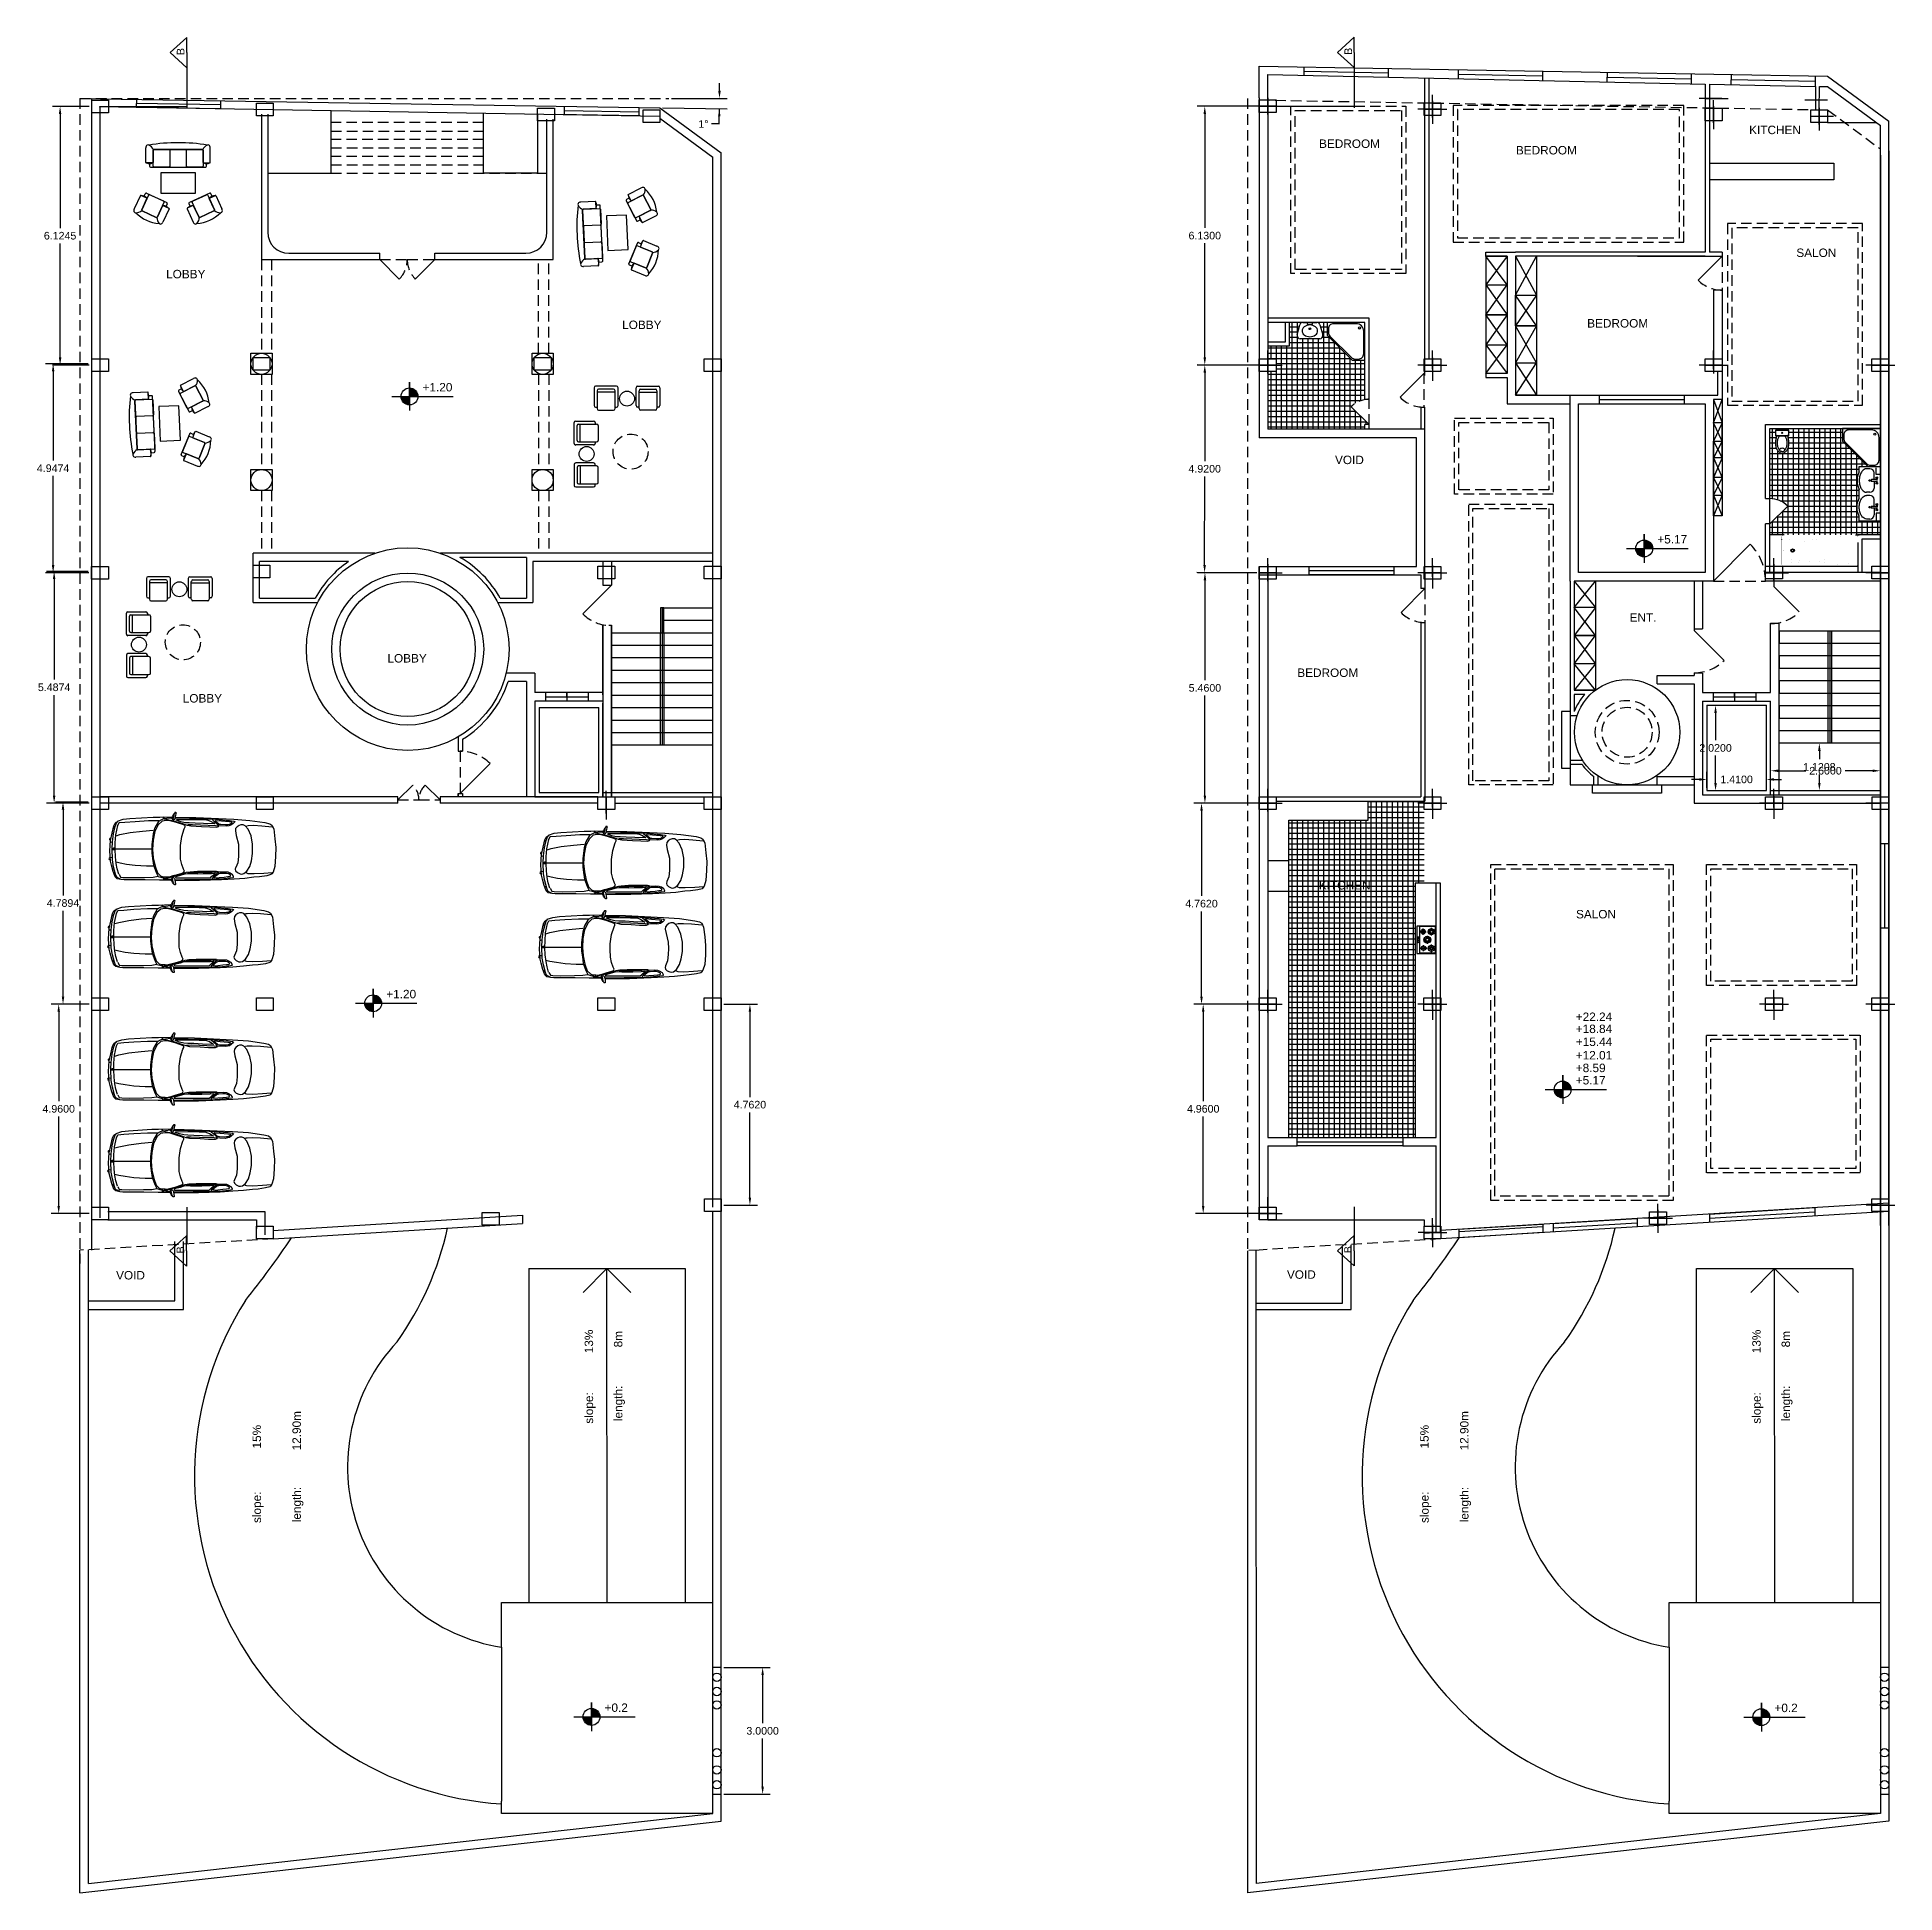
# Model space of a CAD drawing. Header units: inches. Extents: x 116 to 385, y -28932 to 7645.
# Drawn here: x 186.96 to 230.97, y 50.89 to 94.85 of the extents above; entities that cross this region are included whole.
import ezdxf

# ---------------------------------------------------------------- set-up
doc = ezdxf.new("R2010")
doc.units = ezdxf.units.IN
doc.header["$MEASUREMENT"] = 0
for name, pattern in [('0', [0]), ('DASHED2', [0.375, 0.25, -0.125]), ('HIDDEN', [0.375, 0.25, -0.125])]:
    doc.linetypes.add(name, pattern=pattern)
doc.layers.add('SANTEH', color=7, linetype='Continuous')
doc.styles.get("Standard").update_dxf_attribs({"font": 'arial.ttf'})
doc.dimstyles.get("Standard").update_dxf_attribs({"dimtxt": 0.18, "dimasz": 0.18, "dimexe": 0.18, "dimexo": 0.0625, "dimgap": 0.09, "dimtad": 0, "dimtih": 1, "dimtoh": 1, "dimdec": 4, "dimzin": 0, "dimdsep": 46, "dimtxsty": 'Standard', "dimcen": 0.09, "dimadec": 0, "dimazin": 0, "dimtfac": 1, "dimtdec": 4, "dimtofl": 0, "dimtmove": 0, "dimatfit": 3, "dimfxl": 1, "dimtolj": 1, "dimtzin": 0, "dimarcsym": 0})
pattern_1 = [(90, (25.19236, -0.38113), (-0.125, 3e-17), []), (180, (25.19236, -0.38113), (-3e-17, -0.125), [])]

msp = doc.modelspace()

# ---------------------------------------------------------------- texts
at = {"char_height": 0.18, "attachment_point": 1, "rotation": 90}
for insert in [(190.2722, 94.42924), (217.92962, 94.43476), (190.26709, 66.04023), (217.92451, 66.04576)]:
    msp.add_mtext_dynamic_manual_height_columns('B', width=1.1155648, gutter_width=1, heights=[0], dxfattribs=dict(at, insert=insert))
at = {"char_height": 0.2, "attachment_point": 1}
for s, width, heights, insert in [('BEDROOM', 1.4210116, [0], (217.3293, 92.43004)), ('KITCHEN', 1.3281299, [0], (227.51656, 92.75639)), ('BEDROOM', 1.4210116, [0], (221.9918, 92.27525)), ('SALON', 1.0088944, [0.1776], (228.63477, 89.84614)), ('LOBBY', 0.9578537, [0], (190.0191, 89.34095)), ('LOBBY', 0.9578537, [0], (200.82179, 88.13894)), ('BEDROOM', 1.4210116, [0], (223.68057, 88.17507)), ('+1.20', 0.7815672, [0.17874], (196.09418, 86.66121)), ('VOID', 0.7777499, [0.15898], (217.70719, 84.93928)), ('+5.17', 0.4837455, [0.20423], (225.34203, 83.05949)), ('ENT.', 0.6138205, [0.22556], (224.68577, 81.20562)), ('LOBBY', 0.9578537, [0], (195.26194, 80.2392)), ('BEDROOM', 1.4210116, [0], (216.81379, 79.89729)), ('LOBBY', 0.9578537, [0], (190.4136, 79.29123)), ('KITCHEN', 1.3537964, [0.20682], (217.32271, 74.86287)), ('SALON', 1.0088944, [0.1776], (223.41557, 74.17695)), ('+1.20', 0.7815672, [0.17874], (195.23456, 72.2844)), ('+22.24', 0.8181225, [0], (223.41021, 71.74654)), ('+18.84', 0.7932399, [0], (223.41021, 71.46063)), ('+15.44', 0.8209534, [0], (223.41153, 71.15401)), ('+12.01', 0.6895863, [0], (223.41021, 70.83561)), ('+8.59', 0.708212, [0.21457], (223.41021, 70.53527)), ('+5.17', 0.4837455, [0.20423], (223.41021, 70.24352)), ('VOID', 0.7418839, [0.20696], (188.83424, 65.62367)), ('VOID', 0.7418839, [0.20696], (216.56857, 65.63995)), ('+0.2', 0.7815672, [0.17874], (200.40471, 55.37967)), ('+0.2', 0.7815672, [0.17874], (228.1161, 55.37413))]:
    msp.add_mtext_dynamic_manual_height_columns(s, width=width, gutter_width=1, heights=heights, dxfattribs=dict(at, insert=insert))
note = msp.add_mtext_dynamic_manual_height_columns('\\pi-0.6,l0.8,t0.8;slope:', width=1.0696142, gutter_width=0, heights=[0.46082, 0], dxfattribs=dict(insert=(199.93311, 61.80615), char_height=0.2, attachment_point=1, rotation=90))
for column, words in zip(note.columns.linked_columns, ['\\pl0.8,t0,0.8;^I13%']):
    column.text = words
note = msp.add_mtext_dynamic_manual_height_columns('\\pi-0.6,l0.8,t0.8;length:', width=1.0897244, gutter_width=0.05625, heights=[0.39835, 0], dxfattribs=dict(insert=(200.62709, 61.86857), char_height=0.2, attachment_point=1, rotation=90))
for column, words in zip(note.columns.linked_columns, ['\\pl0.8,t0,0.8;^I8m']):
    column.text = words
note = msp.add_mtext_dynamic_manual_height_columns('\\pi-0.6,l0.8,t0.8;slope:', width=1.0696142, gutter_width=0, heights=[0.46082, 0], dxfattribs=dict(insert=(227.59083, 61.80615), char_height=0.2, attachment_point=1, rotation=90))
for column, words in zip(note.columns.linked_columns, ['\\pl0.8,t0,0.8;^I13%']):
    column.text = words
note = msp.add_mtext_dynamic_manual_height_columns('\\pi-0.6,l0.8,t0.8;length:', width=1.0897244, gutter_width=0.05625, heights=[0.39835, 0], dxfattribs=dict(insert=(228.28481, 61.86857), char_height=0.2, attachment_point=1, rotation=90))
for column, words in zip(note.columns.linked_columns, ['\\pl0.8,t0,0.8;^I8m']):
    column.text = words
note = msp.add_mtext_dynamic_manual_height_columns('\\pi-0.6,l0.8,t0.8,2.6;length:', width=1.1035502, gutter_width=0, heights=[0.34861, 0], dxfattribs=dict(insert=(193.01123, 59.47119), char_height=0.2, attachment_point=1, rotation=90))
for column, words in zip(note.columns.linked_columns, ['\\pl0.8,t0,0.8,2.6;^I12.90m']):
    column.text = words
note = msp.add_mtext_dynamic_manual_height_columns('\\pi-0.6,l0.8,t0.8,2.6;length:', width=1.1035502, gutter_width=0, heights=[0.34861, 0], dxfattribs=dict(insert=(220.66895, 59.47119), char_height=0.2, attachment_point=1, rotation=90))
for column, words in zip(note.columns.linked_columns, ['\\pl0.8,t0,0.8,2.6;^I12.90m']):
    column.text = words
note = msp.add_mtext_dynamic_manual_height_columns('\\pi-0.6,l0.8,t0.8;slope:', width=1.1660029, gutter_width=0, heights=[0.38353, 0], dxfattribs=dict(insert=(192.06749, 59.45339), char_height=0.2, attachment_point=1, rotation=90))
for column, words in zip(note.columns.linked_columns, ['\\pl0.8,t0,0.8;^I15%']):
    column.text = words
note = msp.add_mtext_dynamic_manual_height_columns('\\pi-0.6,l0.8,t0.8;slope:', width=1.1660029, gutter_width=0, heights=[0.38353, 0], dxfattribs=dict(insert=(219.72521, 59.45339), char_height=0.2, attachment_point=1, rotation=90))
for column, words in zip(note.columns.linked_columns, ['\\pl0.8,t0,0.8;^I15%']):
    column.text = words

# ---------------------------------------------------------------- blocks, each defined once
blk = doc.blocks.new('*D288')
at = {"color": 0, "lineweight": -2, "transparency": 16777216}
for p, q in [((201.993, 93.402), (203.308, 93.402)), ((201.779, 93.179), (203.306, 93.154)), ((203.116, 92.797), (202.936, 92.797))]:
    blk.add_line(p, q, dxfattribs=at)
for start, end in [(0.6808, 1.3615), (357.709, 359.0705), (357.709, 358.3897)]:
    blk.add_arc((187.979, 93.402), 15.15, start, end, dxfattribs=at)
at = {"color": 0, "transparency": 16777216}
for points in [[(203.157, 93.583), (203.097, 93.582), (203.128, 93.402)], [(203.092, 92.977), (203.152, 92.976), (203.126, 93.157)]]:
    blk.add_solid(points, dxfattribs=at)
at = {"layer": 'Defpoints', "color": 0, "transparency": 16777216}
for p in [(187.979, 93.402), (187.979, 93.402), (201.93, 93.402), (203.128, 93.321), (201.717, 93.18)]:
    blk.add_point(p, dxfattribs=at)
at = {"color": 0, "transparency": 16777216, "insert": (202.748, 92.797), "char_height": 0.18, "attachment_point": 5}
blk.add_mtext('\\A1;1°', dxfattribs=at)
blk = doc.blocks.new('*U264')
blk.add_lwpolyline([(-0.2, 0), (0.2, 0), (0.2, -0.3), (-0.2, -0.3)], close=True)
blk = doc.blocks.new('*U265')
blk.add_lwpolyline([(-0.2, 0), (0.2, 0), (0.2, -0.3), (-0.2, -0.3)], close=True)
blk = doc.blocks.new('*U266')
blk.add_lwpolyline([(-0.2, 0), (0.2, 0), (0.2, -0.3), (-0.2, -0.3)], close=True)
blk = doc.blocks.new('*U267')
blk.add_lwpolyline([(-0.2, 0), (0.2, 0), (0.2, -0.3), (-0.2, -0.3)], close=True)
blk = doc.blocks.new('*U268')
blk.add_lwpolyline([(-0.2, 0), (0.2, 0), (0.2, -0.3), (-0.2, -0.3)], close=True)
blk = doc.blocks.new('*U258')
blk.add_lwpolyline([(-0.2, 0), (0.2, 0), (0.2, -0.3), (-0.2, -0.3)], close=True)
blk = doc.blocks.new('*U259')
blk.add_lwpolyline([(-0.2, 0), (0.2, 0), (0.2, -0.3), (-0.2, -0.3)], close=True)
blk = doc.blocks.new('*U260')
blk.add_lwpolyline([(-0.2, 0), (0.2, 0), (0.2, -0.3), (-0.2, -0.3)], close=True)
blk = doc.blocks.new('*U261')
blk.add_lwpolyline([(-0.2, 0), (0.2, 0), (0.2, -0.3), (-0.2, -0.3)], close=True)
blk = doc.blocks.new('*U262')
blk.add_lwpolyline([(-0.2, 0), (0.2, 0), (0.2, -0.3), (-0.2, -0.3)], close=True)
blk = doc.blocks.new('*U263')
blk.add_lwpolyline([(-0.2, 0), (0.2, 0), (0.2, -0.3), (-0.2, -0.3)], close=True)
blk = doc.blocks.new('*U274')
blk.add_lwpolyline([(-0.2, 0), (0.2, 0), (0.2, -0.3), (-0.2, -0.3)], close=True)
blk = doc.blocks.new('*U275')
blk.add_lwpolyline([(-0.2, 0), (0.2, 0), (0.2, -0.3), (-0.2, -0.3)], close=True)
blk = doc.blocks.new('*U276')
blk.add_lwpolyline([(-0.2, 0), (0.2, 0), (0.2, -0.3), (-0.2, -0.3)], close=True)
blk = doc.blocks.new('*U277')
blk.add_lwpolyline([(-0.2, 0), (0.2, 0), (0.2, -0.3), (-0.2, -0.3)], close=True)
blk = doc.blocks.new('*U278')
blk.add_lwpolyline([(-0.2, 0), (0.2, 0), (0.2, -0.3), (-0.2, -0.3)], close=True)
blk = doc.blocks.new('*U279')
blk.add_lwpolyline([(-0.2, 0), (0.2, 0), (0.2, -0.3), (-0.2, -0.3)], close=True)
blk = doc.blocks.new('*U280')
blk.add_lwpolyline([(-0.2, 0), (0.2, 0), (0.2, -0.3), (-0.2, -0.3)], close=True)
blk = doc.blocks.new('*U269')
blk.add_lwpolyline([(-0.2, 0), (0.2, 0), (0.2, -0.3), (-0.2, -0.3)], close=True)
blk = doc.blocks.new('*U270')
blk.add_lwpolyline([(-0.2, 0), (0.2, 0), (0.2, -0.3), (-0.2, -0.3)], close=True)
blk = doc.blocks.new('*U271')
blk.add_lwpolyline([(-0.2, 0), (0.2, 0), (0.2, -0.3), (-0.2, -0.3)], close=True)
blk = doc.blocks.new('*U272')
blk.add_lwpolyline([(-0.2, 0), (0.2, 0), (0.2, -0.3), (-0.2, -0.3)], close=True)
blk = doc.blocks.new('*U273')
blk.add_lwpolyline([(-0.2, 0), (0.2, 0), (0.2, -0.3), (-0.2, -0.3)], close=True)
blk = doc.blocks.new('*D282')
at = {"color": 0, "lineweight": -2, "transparency": 16777216}
for p, q in [((188.194, 93.211), (187.328, 93.211)), ((187.508, 93.031), (187.508, 90.331)), ((187.508, 87.267), (187.508, 89.967)), ((188.194, 87.087), (187.328, 87.087))]:
    blk.add_line(p, q, dxfattribs=at)
at = {"color": 0, "transparency": 16777216}
for points in [[(187.478, 93.031), (187.538, 93.031), (187.508, 93.211)], [(187.478, 87.267), (187.538, 87.267), (187.508, 87.087)]]:
    blk.add_solid(points, dxfattribs=at)
at = {"layer": 'Defpoints', "color": 0, "transparency": 16777216}
for p in [(188.257, 93.211), (187.508, 87.087), (188.257, 87.087)]:
    blk.add_point(p, dxfattribs=at)
at = {"color": 0, "transparency": 16777216, "insert": (187.508, 90.149), "char_height": 0.18, "attachment_point": 5}
blk.add_mtext('\\A1;6.1245', dxfattribs=at)
blk = doc.blocks.new('*D283')
at = {"color": 0, "lineweight": -2, "transparency": 16777216}
for p, q in [((188.173, 87.114), (187.163, 87.114)), ((187.343, 86.934), (187.343, 84.823)), ((187.343, 82.347), (187.343, 84.459)), ((188.192, 82.167), (187.163, 82.167))]:
    blk.add_line(p, q, dxfattribs=at)
at = {"color": 0, "transparency": 16777216}
for points in [[(187.313, 86.934), (187.373, 86.934), (187.343, 87.114)], [(187.313, 82.347), (187.373, 82.347), (187.343, 82.167)]]:
    blk.add_solid(points, dxfattribs=at)
at = {"layer": 'Defpoints', "color": 0, "transparency": 16777216}
for p in [(188.235, 87.114), (187.343, 82.167), (188.255, 82.167)]:
    blk.add_point(p, dxfattribs=at)
at = {"color": 0, "transparency": 16777216, "insert": (187.343, 84.641), "char_height": 0.18, "attachment_point": 5}
blk.add_mtext('\\A1;4.9474', dxfattribs=at)
blk = doc.blocks.new('*D284')
at = {"color": 0, "lineweight": -2, "transparency": 16777216}
for p, q in [((188.173, 82.194), (187.187, 82.194)), ((187.367, 82.014), (187.367, 79.633)), ((187.367, 76.887), (187.367, 79.269)), ((188.194, 76.707), (187.187, 76.707))]:
    blk.add_line(p, q, dxfattribs=at)
at = {"color": 0, "transparency": 16777216}
for points in [[(187.337, 82.014), (187.397, 82.014), (187.367, 82.194)], [(187.337, 76.887), (187.397, 76.887), (187.367, 76.707)]]:
    blk.add_solid(points, dxfattribs=at)
at = {"layer": 'Defpoints', "color": 0, "transparency": 16777216}
for p in [(188.235, 82.194), (187.367, 76.707), (188.257, 76.707)]:
    blk.add_point(p, dxfattribs=at)
at = {"color": 0, "transparency": 16777216, "insert": (187.367, 79.451), "char_height": 0.18, "attachment_point": 5}
blk.add_mtext('\\A1;5.4874', dxfattribs=at)
blk = doc.blocks.new('*D285')
at = {"color": 0, "lineweight": -2, "transparency": 16777216}
for p, q in [((188.173, 76.734), (187.397, 76.734)), ((187.577, 76.554), (187.577, 74.522)), ((187.577, 72.125), (187.577, 74.158)), ((188.194, 71.945), (187.397, 71.945))]:
    blk.add_line(p, q, dxfattribs=at)
at = {"color": 0, "transparency": 16777216}
for points in [[(187.547, 76.554), (187.607, 76.554), (187.577, 76.734)], [(187.547, 72.125), (187.607, 72.125), (187.577, 71.945)]]:
    blk.add_solid(points, dxfattribs=at)
at = {"layer": 'Defpoints', "color": 0, "transparency": 16777216}
for p in [(188.235, 76.734), (187.577, 71.945), (188.257, 71.945)]:
    blk.add_point(p, dxfattribs=at)
at = {"color": 0, "transparency": 16777216, "insert": (187.577, 74.34), "char_height": 0.18, "attachment_point": 5}
blk.add_mtext('\\A1;4.7894', dxfattribs=at)
blk = doc.blocks.new('*D286')
at = {"color": 0, "lineweight": -2, "transparency": 16777216}
for p, q in [((188.194, 71.945), (187.295, 71.945)), ((187.475, 71.765), (187.475, 69.647)), ((187.475, 67.165), (187.475, 69.283)), ((188.194, 66.985), (187.295, 66.985))]:
    blk.add_line(p, q, dxfattribs=at)
at = {"color": 0, "transparency": 16777216}
for points in [[(187.445, 71.765), (187.505, 71.765), (187.475, 71.945)], [(187.445, 67.165), (187.505, 67.165), (187.475, 66.985)]]:
    blk.add_solid(points, dxfattribs=at)
at = {"layer": 'Defpoints', "color": 0, "transparency": 16777216}
for p in [(188.257, 71.945), (187.475, 66.985), (188.257, 66.985)]:
    blk.add_point(p, dxfattribs=at)
at = {"color": 0, "transparency": 16777216, "insert": (187.475, 69.465), "char_height": 0.18, "attachment_point": 5}
blk.add_mtext('\\A1;4.9600', dxfattribs=at)
blk = doc.blocks.new('*U281')
blk.add_lwpolyline([(-0.2, 0), (0.2, 0), (0.2, -0.3), (-0.2, -0.3)], close=True)
blk = doc.blocks.new('*D287')
at = {"color": 0, "lineweight": -2, "transparency": 16777216}
for p, q in [((203.229, 71.945), (204.028, 71.945)), ((203.848, 71.765), (203.848, 69.746)), ((203.848, 67.363), (203.848, 69.382)), ((203.231, 67.183), (204.028, 67.183))]:
    blk.add_line(p, q, dxfattribs=at)
at = {"color": 0, "transparency": 16777216}
for points in [[(203.818, 71.765), (203.878, 71.765), (203.848, 71.945)], [(203.818, 67.363), (203.878, 67.363), (203.848, 67.183)]]:
    blk.add_solid(points, dxfattribs=at)
at = {"layer": 'Defpoints', "color": 0, "transparency": 16777216}
for p in [(203.167, 71.945), (203.169, 67.183), (203.848, 67.183)]:
    blk.add_point(p, dxfattribs=at)
at = {"color": 0, "transparency": 16777216, "insert": (203.848, 69.564), "char_height": 0.18, "attachment_point": 5}
blk.add_mtext('\\A1;4.7620', dxfattribs=at)
blk = doc.blocks.new('A$C52303110')
for p, q in [((-0.198, 1.106), (-0.237, 1.032)), ((-0.185, 1.111), (-0.206, 1.035)), ((-0.184, 1.117), (-0.198, 1.106)), ((-0.168, 1.141), (-0.185, 1.111)), ((-0.162, 1.148), (-0.168, 1.141)), ((-0.142, 1.15), (-0.162, 1.148)), ((-0.13, 1.15), (-0.142, 1.15)), ((-0.137, 1.07), (-0.123, 1.109)), ((-0.123, 1.145), (-0.13, 1.15)), ((-0.117, 1.134), (-0.123, 1.145)), ((-0.123, 1.109), (-0.117, 1.134)), ((-2.022, 0.537), (-1.969, 0.76)), ((-1.981, 0.523), (-1.928, 0.738)), ((-1.975, 0.702), (-1.934, 0.738)), ((-1.969, 0.76), (-1.928, 0.839)), ((-1.928, 0.839), (-1.887, 0.875)), ((-1.928, 0.738), (-1.881, 0.868)), ((-1.91, 0.494), (-1.852, 0.767)), ((-1.881, 0.868), (-1.846, 0.889)), ((-1.863, 0.896), (-1.693, 0.951)), ((-1.852, 0.767), (-1.816, 0.853)), ((-1.816, 0.853), (-1.64, 0.868)), ((-1.787, 0.501), (-1.487, 0.559)), ((-1.693, 0.951), (-1.496, 0.973)), ((-1.64, 0.868), (-1.339, 0.889)), ((-1.496, 0.973), (-0.807, 1.016)), ((-1.487, 0.559), (-1.122, 0.602)), ((-1.339, 0.889), (-0.939, 0.911)), ((-1.122, 0.602), (-0.804, 0.631)), ((-0.939, 0.911), (-0.698, 0.911)), ((-0.755, 0.7), (-0.809, 0.518)), ((-0.755, 0.585), (-0.809, 0.329)), ((-0.807, 1.016), (-0.61, 1.016)), ((-0.647, 0.889), (-0.755, 0.7)), ((-0.654, 0.79), (-0.755, 0.585)), ((-0.698, 0.911), (-0.627, 0.911)), ((-0.539, 0.897), (-0.654, 0.79)), ((-0.56, 0.938), (-0.647, 0.889)), ((-0.61, 1.016), (-0.252, 1.027)), ((-0.499, 0.963), (-0.56, 0.938)), ((-0.479, 0.905), (-0.539, 0.897)), ((-0.517, 1.02), (-0.48, 0.966)), ((-0.404, 0.972), (-0.499, 0.963)), ((-0.48, 0.966), (-0.383, 0.946)), ((-0.371, 0.914), (-0.479, 0.905)), ((-0.256, 0.988), (-0.404, 0.972)), ((-0.383, 0.946), (-0.161, 0.897)), ((-0.263, 0.897), (-0.371, 0.914)), ((-0.115, 0.856), (-0.263, 0.897)), ((-0.237, 1.032), (-0.251, 1.001)), ((-0.251, 1.001), (-0.25, 0.98)), ((-0.25, 0.98), (-0.245, 0.957)), ((-0.245, 0.957), (-0.234, 0.947)), ((-0.234, 0.947), (-0.213, 0.938)), ((-0.206, 1.035), (-0.226, 0.944)), ((-0.213, 0.938), (-0.192, 0.936)), ((-0.192, 0.936), (-0.179, 0.942)), ((-0.179, 0.942), (-0.167, 0.957)), ((-0.167, 0.957), (-0.154, 0.98)), ((-0.161, 0.897), (0.098, 0.813)), ((-0.154, 0.98), (-0.148, 1.013)), ((-0.148, 1.013), (-0.144, 1.04)), ((-0.145, 0.991), (0.272, 0.981)), ((-0.144, 1.04), (-0.137, 1.07)), ((-0.144, 1.016), (0.455, 1.005)), ((-0.119, 0.926), (-0.109, 0.937)), ((0.017, 0.88), (-0.119, 0.926)), ((0.101, 0.782), (-0.115, 0.856)), ((-0.109, 0.937), (-0.091, 0.944)), ((-0.091, 0.944), (0.26, 0.948)), ((0.143, 0.85), (0.017, 0.88)), ((0.04, 0.445), (0.115, 0.667)), ((0.098, 0.813), (0.203, 0.778)), ((0.142, 0.757), (0.101, 0.782)), ((0.115, 0.667), (0.142, 0.724)), ((0.142, 0.724), (0.142, 0.757)), ((0.257, 0.843), (0.143, 0.85)), ((0.203, 0.778), (0.312, 0.754)), ((0.268, 0.783), (0.22, 0.783)), ((0.441, 0.835), (0.257, 0.843)), ((0.26, 0.948), (0.598, 0.941)), ((0.361, 0.788), (0.268, 0.783)), ((0.272, 0.981), (0.721, 0.966)), ((0.312, 0.754), (0.624, 0.739)), ((0.6, 0.778), (0.361, 0.788)), ((0.69, 0.824), (0.441, 0.835)), ((0.455, 1.005), (1.583, 0.951)), ((0.598, 0.941), (0.777, 0.937)), ((1.037, 0.759), (0.6, 0.778)), ((0.624, 0.739), (0.871, 0.724)), ((1.022, 0.813), (0.69, 0.824)), ((0.721, 0.966), (1.045, 0.951)), ((0.777, 0.937), (0.817, 0.926)), ((0.817, 0.926), (0.897, 0.896)), ((0.871, 0.724), (1.077, 0.719)), ((0.897, 0.896), (1.001, 0.832)), ((0.956, 0.951), (0.952, 0.971)), ((0.96, 0.926), (0.956, 0.951)), ((1.016, 0.877), (0.96, 0.926)), ((1.001, 0.832), (1.022, 0.813)), ((1.105, 0.798), (1.016, 0.877)), ((1.364, 0.748), (1.037, 0.759)), ((1.038, 0.912), (1.054, 0.916)), ((1.043, 0.899), (1.038, 0.912)), ((1.082, 0.858), (1.043, 0.899)), ((1.045, 0.951), (1.453, 0.917)), ((1.054, 0.916), (1.221, 0.903)), ((1.077, 0.719), (1.13, 0.739)), ((1.141, 0.807), (1.082, 0.858)), ((1.138, 0.763), (1.105, 0.798)), ((1.13, 0.739), (1.138, 0.763)), ((1.159, 0.801), (1.141, 0.807)), ((1.199, 0.794), (1.159, 0.801)), ((1.338, 0.788), (1.199, 0.794)), ((1.221, 0.903), (1.447, 0.882)), ((1.403, 0.79), (1.338, 0.788)), ((1.437, 0.759), (1.364, 0.748)), ((1.464, 0.796), (1.403, 0.79)), ((1.494, 0.773), (1.437, 0.759)), ((1.447, 0.882), (1.506, 0.871)), ((1.453, 0.917), (1.579, 0.897)), ((1.508, 0.83), (1.464, 0.796)), ((1.555, 0.818), (1.494, 0.773)), ((1.506, 0.871), (1.524, 0.86)), ((1.527, 0.847), (1.508, 0.83)), ((1.524, 0.86), (1.527, 0.847)), ((1.603, 0.862), (1.555, 0.818)), ((1.579, 0.897), (1.611, 0.882)), ((1.583, 0.951), (2.058, 0.918)), ((1.611, 0.882), (1.603, 0.862)), ((1.638, 0.675), (1.632, 0.604)), ((1.632, 0.604), (1.655, 0.471)), ((1.678, 0.724), (1.638, 0.675)), ((1.742, 0.767), (1.678, 0.724)), ((1.794, 0.788), (1.742, 0.767)), ((1.863, 0.788), (1.794, 0.788)), ((1.915, 0.76), (1.863, 0.788)), ((2.007, 0.661), (1.915, 0.76)), ((1.955, 0.738), (1.967, 0.76)), ((1.967, 0.76), (2.013, 0.767)), ((2.094, 0.457), (2.007, 0.661)), ((2.013, 0.767), (2.169, 0.774)), ((2.058, 0.918), (2.505, 0.852)), ((2.169, 0.774), (2.411, 0.76)), ((2.411, 0.76), (2.717, 0.731)), ((2.505, 0.852), (2.648, 0.819)), ((2.648, 0.819), (2.711, 0.776)), ((2.711, 0.776), (2.765, 0.666)), ((2.765, 0.666), (2.8, 0.371)), ((-2.087, 0.379), (-2.099, 0.364)), ((-2.099, 0.364), (-2.099, 0.35)), ((-2.099, 0.35), (-2.087, 0.343)), ((-2.064, 0.386), (-2.087, 0.379)), ((-2.087, 0.343), (-2.069, 0.336)), ((-2.087, 0.012), (-2.081, 0.17)), ((-2.081, -0.132), (-2.087, 0.012)), ((-2.081, 0.17), (-2.069, 0.322)), ((-2.069, 0.322), (-2.022, 0.537)), ((-2.057, 0.278), (-2.022, 0.285)), ((-2.022, 0.077), (-2.01, 0.285)), ((-2.01, -0.254), (-2.022, 0.077)), ((-2.01, 0.285), (-1.981, 0.523)), ((-1.981, 0.093), (-1.999, 0.079)), ((-1.999, 0.079), (-1.999, 0.064)), ((-1.999, 0.057), (-1.97, 0.057)), ((-1.963, 0.093), (-1.981, 0.093)), ((-1.97, 0.057), (-1.958, 0.057)), ((-1.958, 0.079), (-1.963, 0.093)), ((-1.958, 0.057), (-1.958, 0.079)), ((-1.934, 0.055), (-1.928, 0.257)), ((-1.922, -0.16), (-1.934, 0.055)), ((-1.928, 0.257), (-1.91, 0.494)), ((-1.926, 0.072), (-0.858, 0.072)), ((-1.904, 0.465), (-1.787, 0.501)), ((-0.809, 0.518), (-0.849, 0.206)), ((-0.849, 0.206), (-0.849, -0.049)), ((-0.809, 0.329), (-0.823, 0.058)), ((-0.823, 0.058), (-0.802, -0.19)), ((0, 0.173), (0.04, 0.445)), ((0, 0), (0, 0.173)), ((0.007, -0.23), (0, 0)), ((1.655, 0.471), (1.718, 0.217)), ((1.718, 0.217), (1.724, 0.033)), ((1.724, 0.033), (1.718, -0.15)), ((2.14, 0.217), (2.094, 0.457)), ((2.14, -0.058), (2.14, 0.217)), ((2.8, 0.371), (2.828, 0.12)), ((2.828, 0.12), (2.819, -0.153)), ((-2.11, -0.2), (-2.122, -0.221)), ((-2.122, -0.221), (-2.11, -0.236)), ((-2.093, -0.193), (-2.11, -0.2)), ((-2.11, -0.236), (-2.093, -0.25)), ((-2.069, -0.29), (-2.081, -0.132)), ((-2.04, -0.405), (-2.069, -0.29)), ((-2.064, -0.175), (-2.016, -0.182)), ((-1.993, -0.592), (-2.04, -0.405)), ((-1.975, -0.455), (-2.01, -0.254)), ((-1.916, -0.678), (-1.975, -0.455)), ((-1.898, -0.354), (-1.922, -0.16)), ((-1.903, -0.313), (-1.782, -0.341)), ((-1.869, -0.512), (-1.898, -0.354)), ((-1.822, -0.671), (-1.869, -0.512)), ((-1.782, -0.341), (-1.593, -0.376)), ((-1.593, -0.376), (-1.335, -0.411)), ((-1.335, -0.411), (-1.002, -0.432)), ((-1.002, -0.432), (-0.784, -0.432)), ((-0.849, -0.049), (-0.823, -0.214)), ((-0.823, -0.214), (-0.796, -0.412)), ((-0.802, -0.19), (-0.748, -0.436)), ((-0.796, -0.412), (-0.708, -0.642)), ((-0.748, -0.436), (-0.681, -0.634)), ((0.04, -0.387), (0.007, -0.23)), ((0.094, -0.527), (0.04, -0.387)), ((0.121, -0.585), (0.094, -0.527)), ((1.638, -0.481), (1.626, -0.531)), ((1.626, -0.531), (1.638, -0.58)), ((1.701, -0.34), (1.643, -0.481)), ((1.718, -0.15), (1.701, -0.34)), ((1.967, -0.587), (2.053, -0.446)), ((2.053, -0.446), (2.105, -0.277)), ((2.105, -0.277), (2.14, -0.058)), ((2.8, -0.448), (2.747, -0.612)), ((2.819, -0.153), (2.8, -0.448)), ((-1.934, -0.754), (-1.993, -0.592)), ((-1.975, -0.62), (-1.934, -0.642)), ((-1.872, -0.809), (-1.934, -0.754)), ((-1.881, -0.764), (-1.916, -0.678)), ((-1.816, -0.8), (-1.881, -0.764)), ((-1.755, -0.831), (-1.872, -0.809)), ((-1.816, -0.678), (-1.769, -0.764)), ((-1.752, -0.829), (-1.816, -0.8)), ((-1.769, -0.764), (-1.699, -0.771)), ((-1.666, -0.842), (-1.755, -0.831)), ((-1.699, -0.771), (-1.463, -0.778)), ((-1.55, -0.842), (-1.666, -0.842)), ((-1.039, -0.842), (-1.55, -0.842)), ((-1.463, -0.778), (-1.057, -0.771)), ((-1.057, -0.771), (-0.804, -0.764)), ((-0.619, -0.853), (-1.039, -0.842)), ((-0.804, -0.764), (-0.657, -0.735)), ((-0.708, -0.642), (-0.661, -0.741)), ((-0.681, -0.634), (-0.586, -0.724)), ((-0.661, -0.741), (-0.573, -0.766)), ((-0.279, -0.853), (-0.619, -0.853)), ((-0.586, -0.724), (-0.519, -0.749)), ((-0.573, -0.766), (-0.445, -0.799)), ((-0.519, -0.749), (-0.445, -0.749)), ((-0.503, -0.844), (-0.477, -0.811)), ((-0.477, -0.811), (-0.434, -0.788)), ((-0.445, -0.749), (-0.411, -0.749)), ((-0.445, -0.799), (-0.29, -0.823)), ((-0.434, -0.788), (-0.331, -0.774)), ((-0.398, -0.757), (-0.324, -0.749)), ((-0.331, -0.774), (-0.171, -0.732)), ((-0.324, -0.749), (-0.209, -0.716)), ((-0.267, -0.838), (-0.264, -0.809)), ((-0.254, -0.869), (-0.267, -0.838)), ((-0.264, -0.809), (-0.255, -0.789)), ((-0.255, -0.789), (-0.236, -0.778)), ((-0.233, -0.91), (-0.254, -0.869)), ((-0.236, -0.778), (-0.216, -0.773)), ((-0.232, -0.803), (-0.233, -0.779)), ((-0.217, -0.944), (-0.233, -0.91)), ((-0.221, -0.857), (-0.232, -0.803)), ((-0.205, -0.935), (-0.221, -0.857)), ((-0.2, -0.956), (-0.217, -0.944)), ((-0.216, -0.773), (-0.2, -0.775)), ((-0.209, -0.716), (-0.088, -0.683)), ((-0.196, -0.961), (-0.205, -0.935)), ((-0.2, -0.775), (-0.184, -0.792)), ((-0.192, -0.972), (-0.196, -0.961)), ((-0.178, -0.984), (-0.192, -0.972)), ((-0.184, -0.792), (-0.171, -0.809)), ((-0.166, -0.986), (-0.178, -0.984)), ((-0.171, -0.732), (-0.002, -0.68)), ((-0.171, -0.809), (-0.164, -0.829)), ((-0.152, -0.987), (-0.166, -0.986)), ((-0.164, -0.829), (-0.161, -0.849)), ((-0.161, -0.849), (-0.152, -0.906)), ((-0.155, -0.839), (0.124, -0.835)), ((-0.01, -0.864), (-0.153, -0.864)), ((-0.152, -0.906), (-0.143, -0.972)), ((-0.146, -0.982), (-0.152, -0.987)), ((-0.132, -0.75), (-0.148, -0.778)), ((-0.148, -0.778), (-0.132, -0.783)), ((-0.143, -0.972), (-0.146, -0.982)), ((0.028, -0.704), (-0.132, -0.75)), ((-0.132, -0.783), (-0.067, -0.783)), ((-0.088, -0.683), (0.054, -0.642)), ((-0.067, -0.783), (0.147, -0.783)), ((0.572, -0.864), (-0.01, -0.864)), ((-0.002, -0.68), (0.109, -0.643)), ((0.143, -0.671), (0.028, -0.704)), ((0.054, -0.642), (0.101, -0.617)), ((0.101, -0.617), (0.121, -0.585)), ((0.109, -0.643), (0.178, -0.62)), ((0.124, -0.835), (0.419, -0.83)), ((0.216, -0.662), (0.143, -0.671)), ((0.147, -0.783), (0.529, -0.783)), ((0.178, -0.62), (0.288, -0.601)), ((0.266, -0.629), (0.212, -0.624)), ((0.342, -0.666), (0.216, -0.662)), ((0.346, -0.634), (0.266, -0.629)), ((0.288, -0.601), (0.506, -0.587)), ((0.503, -0.671), (0.342, -0.666)), ((0.518, -0.634), (0.346, -0.634)), ((0.419, -0.83), (0.675, -0.83)), ((0.671, -0.666), (0.503, -0.671)), ((0.506, -0.587), (0.881, -0.587)), ((0.682, -0.629), (0.518, -0.634)), ((0.529, -0.783), (0.786, -0.783)), ((1.216, -0.842), (0.572, -0.864)), ((0.92, -0.662), (0.671, -0.666)), ((0.675, -0.83), (0.9, -0.825)), ((0.943, -0.624), (0.682, -0.629)), ((0.786, -0.783), (0.889, -0.783)), ((0.881, -0.587), (1.069, -0.587)), ((0.889, -0.783), (0.927, -0.746)), ((0.9, -0.825), (1.057, -0.816)), ((1.011, -0.652), (0.92, -0.662)), ((0.927, -0.746), (0.985, -0.69)), ((1.118, -0.615), (0.943, -0.624)), ((0.954, -0.788), (0.946, -0.82)), ((0.946, -0.82), (0.95, -0.839)), ((1, -0.722), (0.954, -0.788)), ((0.985, -0.69), (1.042, -0.657)), ((1.034, -0.741), (0.996, -0.783)), ((1.092, -0.648), (1, -0.722)), ((1.004, -0.783), (1.145, -0.774)), ((1.042, -0.657), (1.011, -0.652)), ((1.099, -0.69), (1.034, -0.741)), ((1.057, -0.816), (1.287, -0.802)), ((1.069, -0.587), (1.107, -0.592)), ((1.13, -0.629), (1.092, -0.648)), ((1.141, -0.662), (1.099, -0.69)), ((1.107, -0.592), (1.122, -0.606)), ((1.161, -0.62), (1.118, -0.615)), ((1.122, -0.606), (1.13, -0.629)), ((1.18, -0.657), (1.141, -0.662)), ((1.145, -0.774), (1.298, -0.76)), ((1.314, -0.615), (1.161, -0.62)), ((1.294, -0.652), (1.18, -0.657)), ((1.592, -0.82), (1.216, -0.842)), ((1.287, -0.802), (1.474, -0.783)), ((1.371, -0.652), (1.294, -0.652)), ((1.298, -0.76), (1.405, -0.746)), ((1.413, -0.62), (1.314, -0.615)), ((1.432, -0.666), (1.371, -0.652)), ((1.405, -0.746), (1.474, -0.741)), ((1.478, -0.648), (1.413, -0.62)), ((1.489, -0.704), (1.432, -0.666)), ((1.474, -0.741), (1.489, -0.727)), ((1.474, -0.783), (1.574, -0.769)), ((1.547, -0.69), (1.478, -0.648)), ((1.489, -0.727), (1.489, -0.704)), ((1.574, -0.732), (1.547, -0.69)), ((1.577, -0.76), (1.574, -0.732)), ((1.574, -0.769), (1.577, -0.76)), ((1.905, -0.798), (1.592, -0.82)), ((1.638, -0.58), (1.69, -0.629)), ((1.69, -0.629), (1.771, -0.664)), ((1.771, -0.664), (1.817, -0.671)), ((1.817, -0.671), (1.875, -0.657)), ((1.875, -0.657), (1.967, -0.587)), ((2.174, -0.766), (1.905, -0.798)), ((1.938, -0.615), (1.955, -0.636)), ((1.955, -0.636), (2.001, -0.65)), ((2.001, -0.65), (2.186, -0.657)), ((2.344, -0.754), (2.174, -0.766)), ((2.186, -0.657), (2.469, -0.643)), ((2.559, -0.722), (2.344, -0.754)), ((2.469, -0.643), (2.723, -0.622)), ((2.684, -0.689), (2.559, -0.722)), ((2.711, -0.667), (2.684, -0.689)), ((2.747, -0.612), (2.711, -0.667))]:
    blk.add_line(p, q)
blk = doc.blocks.new('sofa arrangement 5')
for p, q in [((-2363, 1995), (-2363, 2565)), ((-2085, 2474), (-2085, 1995)), ((-2085, 1851), (-2085, 2474)), ((-2085, 2474), (-2085, 1995)), ((-2051, 2507), (-1473, 2507)), ((-182, 2507), (-2051, 2507)), ((-2051, 2507), (-182, 2507)), ((-1439, 2474), (-1439, 1851)), ((-1439, 2474), (-1439, 1851)), ((-827, 2507), (-1406, 2507)), ((-794, 1851), (-794, 2474)), ((-794, 1851), (-794, 2474)), ((-761, 2507), (-182, 2507)), ((-149, 1995), (-149, 2474)), ((-149, 2474), (-149, 1851)), ((-149, 2474), (-149, 1995)), ((129, 1995), (129, 2565)), ((-2096, 1984), (-2352, 1984)), ((-2218, 1960), (-2218, 1851)), ((-2185, 1817), (-49, 1817)), ((-2096, 1984), (-2112, 1984)), ((-1473, 1817), (-2051, 1817)), ((-449, 1595), (-1784, 1595)), ((-1784, 1595), (-1784, 816)), ((-1406, 1817), (-827, 1817)), ((-182, 1817), (-761, 1817)), ((-449, 816), (-449, 1595)), ((-138, 1984), (118, 1984)), ((-121, 1984), (-138, 1984)), ((-15, 1851), (-15, 1960)), ((-2577, 720), (-2814, 202)), ((-2330, 619), (-2562, 725)), ((-2264, 736), (-2523, 169)), ((-2430, 692), (-2385, 791)), ((-2341, 808), (-1552, 447)), ((-1673, 502), (-2220, 752)), ((-1784, 816), (-449, 816)), ((108, 808), (-681, 447)), ((-560, 502), (-14, 752)), ((31, 736), (290, 169)), ((96, 619), (329, 725)), ((197, 692), (152, 791)), ((344, 720), (581, 202)), ((-2523, 169), (-2324, 604)), ((-2523, 169), (-2324, 604)), ((-1960, -125), (-2506, 125)), ((-2506, 125), (-1960, -125)), ((-2506, 125), (-1960, -125)), ((-2330, 619), (-2345, 626)), ((-1916, -108), (-1657, 458)), ((-1717, 327), (-1916, -108)), ((-1916, -108), (-1717, 327)), ((-1687, 325), (-1702, 332)), ((-1702, 332), (-1470, 226)), ((-1464, 211), (-1701, -307)), ((-1535, 403), (-1581, 304)), ((-769, 211), (-532, -307)), ((-531, 332), (-764, 226)), ((-698, 403), (-653, 304)), ((-317, -108), (-576, 458)), ((-546, 325), (-531, 332)), ((-317, -108), (-516, 327)), ((-516, 327), (-317, -108)), ((273, 125), (-273, -125)), ((273, 125), (-273, -125)), ((-273, -125), (273, 125)), ((290, 169), (91, 604)), ((290, 169), (91, 604)), ((96, 619), (111, 626))]:
    blk.add_line(p, q)
for centre, radius, start, end in [((-2196, 2565), 167, 156.98774, 180), ((-2278, 2600), 77.9, 69.59973, 156.98774), ((-1117, -4430), 7194, 80.93079, 99.06921), ((-2380, 2368), 331, 22.98673, 67.03798), ((-2380, 2368), 331, 22.98673, 67.03798), ((-2051, 2474), 33.4, 90, 180), ((-2051, 2474), 33.4, 135, 180), ((-2051, 2474), 33.4, 135, 180), ((-2051, 2474), 33.4, 90, 135), ((-2051, 2474), 33.4, 90, 135), ((-1473, 2474), 33.4, 0, 90), ((-1406, 2474), 33.4, 90, 180), ((-827, 2474), 33.4, 0, 90), ((-761, 2474), 33.4, 90, 180), ((-182, 2474), 33.4, 45, 90), ((-182, 2474), 33.4, 0, 90), ((-182, 2474), 33.4, 45, 90), ((147, 2368), 331, 112.96202, 157.01327), ((147, 2368), 331, 112.96202, 157.01327), ((-182, 2474), 33.4, 0, 45), ((-182, 2474), 33.4, 0, 45), ((44, 2600), 77.9, 23.01226, 110.40027), ((-38, 2565), 167, 0, 23.01226), ((-2352, 1995), 11.1, 180, 270), ((-2224, 2221), 261, 244.79274, 295.20726), ((-2224, 2221), 261, 271.22019, 295.20726), ((-2185, 1851), 33.4, 180, 270), ((-2096, 1995), 11.1, 270, 0), ((-2096, 1995), 11.1, 270, 0), ((-2051, 1851), 33.4, 180, 270), ((-1473, 1851), 33.4, 270, 0), ((-1406, 1851), 33.4, 180, 270), ((-827, 1851), 33.4, 270, 0), ((-761, 1851), 33.4, 180, 270), ((-182, 1851), 33.4, 270, 0), ((-138, 1995), 11.1, 180, 270), ((-138, 1995), 11.1, 180, 270), ((-10, 2221), 261, 244.79274, 295.20726), ((-10, 2221), 261, 244.79274, 268.77981), ((-49, 1851), 33.4, 270, 0), ((118, 1995), 11.1, 270, 0), ((-2567, 715), 11.1, 65.42775, 155.42775), ((-2355, 777), 33.4, 65.42775, 155.42775), ((-2234, 722), 33.4, 65.42775, 155.42775), ((0, 722), 33.4, 24.57225, 114.57225), ((122, 777), 33.4, 24.57225, 114.57225), ((334, 715), 11.1, 24.57225, 114.57225), ((-2662, 132), 167, 155.42775, 178.44001), ((-2751, 135), 77.9, 178.44001, 265.82802), ((-2748, 388), 331, 268.38977, 312.44102), ((-2748, 388), 331, 268.38977, 312.44102), ((-1744, 1071), 1434, 225.02652, 265.82898), ((-2544, 457), 261, 40.22049, 90.63501), ((-2493, 155), 33.4, 155.42775, 200.42775), ((-2493, 155), 33.4, 155.42775, 200.42775), ((-2493, 155), 33.4, 155.42775, 245.42775), ((-2493, 155), 33.4, 200.42775, 245.42775), ((-2493, 155), 33.4, 200.42775, 245.42775), ((-2544, 457), 261, 40.22049, 64.20756), ((-2334, 609), 11.1, 335.42775, 65.42775), ((-2334, 609), 11.1, 335.42775, 65.42775), ((-1707, 322), 11.1, 65.42775, 155.42775), ((-1707, 322), 11.1, 65.42775, 155.42775), ((-1684, 64), 261, 66.64794, 90.63501), ((-1684, 64), 261, 40.22049, 90.63501), ((-1687, 472), 33.4, 335.42775, 65.42775), ((-1566, 417), 33.4, 335.42775, 65.42775), ((-1474, 216), 11.1, 335.42775, 65.42775), ((-759, 216), 11.1, 114.57225, 204.57225), ((-549, 64), 261, 89.36499, 139.77951), ((-668, 417), 33.4, 114.57225, 204.57225), ((-549, 64), 261, 89.36499, 113.35206), ((-546, 472), 33.4, 114.57225, 204.57225), ((-526, 322), 11.1, 24.57225, 114.57225), ((-526, 322), 11.1, 24.57225, 114.57225), ((-490, 1071), 1434, 274.17102, 314.97348), ((101, 609), 11.1, 114.57225, 204.57225), ((101, 609), 11.1, 114.57225, 204.57225), ((311, 457), 261, 89.36499, 139.77951), ((311, 457), 261, 115.79244, 139.77951), ((259, 155), 33.4, 294.57225, 24.57225), ((259, 155), 33.4, 294.57225, 339.57225), ((259, 155), 33.4, 294.57225, 339.57225), ((259, 155), 33.4, 339.57225, 24.57225), ((259, 155), 33.4, 339.57225, 24.57225), ((514, 388), 331, 227.55898, 271.61023), ((514, 388), 331, 227.55898, 271.61023), ((518, 135), 77.9, 274.17198, 1.55999), ((429, 132), 167, 1.55999, 24.57225), ((-1946, -95), 33.4, 245.42775, 335.42775), ((-1946, -95), 33.4, 245.42775, 290.42775), ((-1946, -95), 33.4, 245.42775, 290.42775), ((-1946, -95), 33.4, 290.42775, 335.42775), ((-1946, -95), 33.4, 290.42775, 335.42775), ((-1603, -135), 331, 178.41448, 222.46573), ((-1603, -135), 331, 178.41448, 222.46573), ((-1793, -304), 77.9, 225.02748, 312.41549), ((-1853, -238), 167, 312.41549, 335.42775), ((-381, -238), 167, 204.57225, 227.58451), ((-441, -304), 77.9, 227.58451, 314.97252), ((-630, -135), 331, 317.53427, 1.58552), ((-630, -135), 331, 317.53427, 1.58552), ((-287, -95), 33.4, 204.57225, 294.57225), ((-287, -95), 33.4, 204.57225, 249.57225), ((-287, -95), 33.4, 204.57225, 249.57225), ((-287, -95), 33.4, 249.57225, 294.57225), ((-287, -95), 33.4, 249.57225, 294.57225)]:
    blk.add_arc(centre, radius, start, end)
blk = doc.blocks.new('armchair 2')
for p, q in [((-779, 445), (-779, -222)), ((56, 501), (-723, 501)), ((-667, 334), (-667, -334)), ((0, 278), (-667, 278)), ((-56, 389), (-612, 389)), ((0, -334), (0, 334)), ((111, -222), (111, 445)), ((779, -222), (779, 445)), ((834, 501), (1613, 501)), ((890, -334), (890, 334)), ((890, 278), (1557, 278)), ((946, 389), (1502, 389)), ((1557, 334), (1557, -334)), ((1669, 445), (1669, -222)), ((-723, -278), (-667, -278)), ((-612, -389), (-56, -389)), ((0, -278), (56, -278)), ((890, -278), (834, -278)), ((1502, -389), (946, -389)), ((1613, -278), (1557, -278))]:
    blk.add_line(p, q)
blk.add_circle((445, 39), 278)
for centre, start, end in [((-723, 445), 90, 180), ((-612, 334), 90, 180), ((-56, 334), 0, 90), ((56, 445), 0, 90), ((834, 445), 90, 180), ((946, 334), 90, 180), ((1502, 334), 0, 90), ((1613, 445), 0, 90), ((-723, -222), 180, 270), ((-612, -334), 180, 270), ((-56, -334), 270, 0), ((56, -222), 270, 0), ((834, -222), 180, 270), ((946, -334), 180, 270), ((1502, -334), 270, 0), ((1613, -222), 270, 0)]:
    blk.add_arc(centre, 55.6, start, end)
blk = doc.blocks.new('*D334')
at = {"color": 0, "lineweight": -2, "transparency": 16777216}
for p, q in [((203.229, 56.23), (204.329, 56.23)), ((204.149, 56.05), (204.149, 54.912)), ((204.149, 53.41), (204.149, 54.548)), ((203.229, 53.23), (204.329, 53.23))]:
    blk.add_line(p, q, dxfattribs=at)
at = {"color": 0, "transparency": 16777216}
for points in [[(204.119, 56.05), (204.179, 56.05), (204.149, 56.23)], [(204.119, 53.41), (204.179, 53.41), (204.149, 53.23)]]:
    blk.add_solid(points, dxfattribs=at)
at = {"layer": 'Defpoints', "color": 0, "transparency": 16777216}
for p in [(203.167, 56.23), (203.167, 53.23), (204.149, 53.23)]:
    blk.add_point(p, dxfattribs=at)
at = {"color": 0, "transparency": 16777216, "insert": (204.149, 54.73), "char_height": 0.18, "attachment_point": 5}
blk.add_mtext('\\A1;3.0000', dxfattribs=at)
blk = doc.blocks.new('*U2')
blk.add_lwpolyline([(-0.2, 0), (0.2, 0), (0.2, -0.3), (-0.2, -0.3)], close=True)
blk = doc.blocks.new('K10-13')
blk.add_lwpolyline([(0, 0), (1400, 0), (1400, 467), (467, 1400), (0, 1400)], close=True)
for points in [[(481, 47), (1167, 47, 0.414214), (1353, 233), (1353, 370, 0.198912), (1299, 502), (502, 1299, 0.198912), (370, 1353), (233, 1353, 0.414214), (47, 1167), (47, 327, 0.414214), (327, 47)], [(327, 47), (471, 47, 0.414214)]]:
    blk.add_lwpolyline(points, format="xyb")
blk.add_circle((203, 203), 40.4)
blk = doc.blocks.new('OVALFREE')
for p, q in [((-8.247561, 0), (8.247561, 0)), ((-14.879001, -14.613447), (-11.666235, -2.623241)), ((11.460326, -19.06875), (-11.460326, -19.06875)), ((-3.249447, -1.45402), (-3.249447, -1.41473)), ((2.271533, -0.61875), (-2.414177, -0.61875)), ((-2.414177, -2.25), (2.271533, -2.25)), ((3.106803, -1.41473), (3.106803, -1.45402)), ((11.666235, -2.623241), (14.879001, -14.613447))]:
    blk.add_line(p, q)
for radius in [1.040625, 0.646875]:
    blk.add_circle((-0.015072, -7.340625), radius)
for centre, radius, start, end in [((-8.247561, -3.539272), 3.539272, 90, 165.000003), ((8.247561, -3.539272), 3.539272, 14.999997, 90), ((-11.460326, -15.529478), 3.539272, 165.000003, 270), ((-3.168259, -9.7875), 5.846813, 127.551279, 232.448716), ((-0.015072, -13.889206), 11.020456, 52.448718, 127.551282), ((-0.015072, -5.685794), 11.020456, 232.448718, 307.551282), ((-2.414177, -1.45402), 0.83527, 90, 180), ((-2.414177, -1.41473), 0.83527, 180, 270), ((2.271533, -1.45402), 0.83527, 0, 90), ((2.271533, -1.41473), 0.83527, 270, 0), ((3.138114, -9.7875), 5.846813, 307.551284, 52.448721), ((11.460326, -15.529478), 3.539272, 270, 14.999997)]:
    blk.add_arc(centre, radius, start, end)
blk = doc.blocks.new('s_19')
at = {"layer": 'SANTEH'}
for p, q in [((-1290, 0), (0, 0)), ((-1290, -500), (-1290, 0)), ((0, 0), (0, -500)), ((-1275, -100), (-1290, -100)), ((-1105, -100), (-1265, -100)), ((-1241, -250), (-1241, -325)), ((-981, -150), (-1141, -150)), ((-1105, 0), (-1105, -100)), ((-1010, -73), (-981, -73)), ((-1010, -93), (-981, -93)), ((-981, -73), (-981, -210)), ((-971, -220), (-961, -220)), ((-912, -73), (-961, -73)), ((-951, -220), (-961, -220)), ((-941, -73), (-941, -210)), ((-912, -93), (-941, -93)), ((-941, -150), (-918, -150)), ((-910, -150), (-781, -150)), ((-681, -250), (-681, -325)), ((-609, -250), (-609, -325)), ((-349, -150), (-509, -150)), ((-378, -73), (-329, -73)), ((-378, -93), (-349, -93)), ((-349, -73), (-349, -210)), ((-339, -220), (-329, -220)), ((-319, -220), (-329, -220)), ((-309, -73), (-309, -210)), ((-280, -73), (-309, -73)), ((-280, -93), (-309, -93)), ((-309, -150), (-284, -150)), ((-279, -150), (-149, -150)), ((-185, 0), (-185, -100)), ((-185, -100), (-52, -100)), ((-49, -250), (-49, -325)), ((-47, -100), (0, -100)), ((-1170, -500), (-1290, -500)), ((-539, -500), (-751, -500)), ((0, -500), (-120, -500))]:
    blk.add_line(p, q, dxfattribs=at)
for points in [[(-1241, -325, 0.147373), (-1222, -387, 0.107136), (-1159, -449, 0.076468), (-1073, -486, 0.063415), (-961, -500, 0.063415), (-849, -486, 0.076468), (-763, -449, 0.107136), (-700, -387, 0.147373), (-681, -325, 0.147373)], [(-49, -325, -0.147373), (-68, -387, -0.107136), (-131, -449, -0.076468), (-217, -486, -0.063415), (-329, -500, -0.063415), (-441, -486, -0.076468), (-527, -449, -0.107136), (-590, -387, -0.147373), (-609, -325, -0.147373)], [(-1170, -500, 0.064268), (-1085, -534, 0.063415), (-961, -550, 0.063415), (-837, -534, 0.064268), (-751, -500, 0.107136)], [(-120, -500, -0.064268), (-205, -534, -0.063415), (-329, -550, -0.063415), (-453, -534, -0.064268), (-539, -500, -0.107136)]]:
    blk.add_lwpolyline(points, format="xyb", dxfattribs=at)
for centre in [(-1026, -84), (-961, -252), (-896, -84), (-394, -84), (-329, -252), (-264, -84)]:
    blk.add_circle(centre, 18.9, dxfattribs=at)
for centre, radius, start, end in [((-1141, -250), 100, 90, 180), ((-971, -210), 10, 180, 270), ((-951, -210), 10, 270, 0), ((-781, -250), 100, 0, 90), ((-509, -250), 100, 90, 180), ((-339, -210), 10, 180, 270), ((-319, -210), 10, 270, 0), ((-149, -250), 100, 0, 90)]:
    blk.add_arc(centre, radius, start, end, dxfattribs=at)
blk = doc.blocks.new('s_44')
at = {"ltscale": 600}
blk.add_line((-1799, 252), (-1799, 265), dxfattribs=at)
at = {"ltscale": 600, "const_width": 4.23}
blk.add_lwpolyline([(-1799, -317), (-1799, 317, -0.414214), (-1746, 370), (-53, 370, -0.414214), (0, 317), (0, -317, -0.414214), (-53, -370), (-1746, -370, -0.414214)], format="xyb", close=True, dxfattribs=at)
at = {"ltscale": 600, "const_width": 0.106}
for points in [[(-1766, -2), (-1763, -35), (-1752, -100), (-1737, -151), (-1717, -191), (-1693, -220), (-1666, -240), (-1638, -254), (-1610, -265), (-1580, -272), (-1548, -278), (-1515, -282), (-1480, -283), (-1443, -283), (-1404, -282), (-1362, -279), (-1319, -275), (-1273, -271), (-1224, -266), (-1175, -261), (-1123, -257), (-1070, -255), (-1016, -254), (-961, -255), (-906, -259), (-850, -264), (-794, -272), (-739, -280), (-685, -289), (-634, -298), (-586, -307), (-541, -314), (-499, -321), (-397, -324), (-363, -326), (-331, -326), (-299, -323), (-269, -317), (-239, -307), (-209, -294), (-178, -275), (-147, -250), (-118, -215), (-91, -170), (-69, -112), (-53, -40), (-48, 5), (-53, 43), (-69, 115), (-91, 173), (-118, 218), (-147, 253), (-178, 278), (-209, 296), (-239, 310), (-269, 320), (-299, 326), (-331, 329), (-363, 329), (-397, 327), (-500, 321), (-541, 314), (-586, 307), (-634, 298), (-685, 289), (-739, 280), (-794, 272), (-850, 264), (-906, 259), (-961, 255), (-1016, 254), (-1070, 255), (-1123, 257), (-1175, 261), (-1224, 266), (-1273, 271), (-1319, 275), (-1362, 279), (-1404, 282), (-1443, 283), (-1480, 283), (-1515, 282), (-1548, 278), (-1580, 272), (-1610, 265), (-1638, 254), (-1666, 240), (-1693, 220), (-1717, 191), (-1737, 151), (-1752, 100), (-1763, 35)], [(-1713, 2), (-1711, -29), (-1700, -88), (-1687, -132), (-1672, -162), (-1656, -182), (-1638, -195), (-1618, -206), (-1594, -214), (-1569, -221), (-1541, -226), (-1511, -229), (-1479, -230), (-1444, -230), (-1407, -229), (-1367, -226), (-1324, -223), (-1278, -218), (-1230, -213), (-1179, -208), (-1126, -205), (-1072, -202), (-1016, -201), (-959, -202), (-901, -206), (-843, -212), (-786, -219), (-730, -228), (-676, -237), (-625, -246), (-577, -255), (-533, -262), (-495, -268), (-394, -271), (-362, -274), (-333, -273), (-307, -271), (-282, -266), (-258, -258), (-233, -247), (-208, -232), (-184, -212), (-161, -185), (-139, -147), (-120, -97), (-105, -31), (-101, 5), (-105, 34), (-120, 100), (-139, 150), (-161, 187), (-184, 215), (-208, 235), (-233, 249), (-258, 261), (-282, 269), (-307, 274), (-333, 276), (-362, 276), (-394, 274), (-494, 268), (-533, 262), (-577, 255), (-625, 246), (-676, 237), (-730, 228), (-786, 219), (-843, 212), (-901, 206), (-959, 202), (-1016, 201), (-1072, 202), (-1126, 205), (-1179, 208), (-1230, 213), (-1278, 218), (-1324, 223), (-1367, 226), (-1407, 229), (-1444, 230), (-1479, 230), (-1511, 229), (-1541, 226), (-1569, 221), (-1594, 214), (-1618, 206), (-1638, 195), (-1656, 182), (-1672, 162), (-1687, 132), (-1700, 88), (-1711, 29)]]:
    blk.add_lwpolyline(points, close=True, dxfattribs=at)
at = {"ltscale": 600}
for radius in [41, 30.4]:
    blk.add_circle((-1541, 0), radius, dxfattribs=at)
blk = doc.blocks.new('K10-44')
for points in [[(-182, 223, 0.020439), (-174, 198), (-174, 135, 0.262987), (-198, 92), (-198, -8, 0.414214), (-148, -58), (152, -58, 0.414214), (202, -8), (202, 92, 0.262987), (178, 135), (178, 198, 0.020439), (186, 223, 0.067459), (202, 342, 0.067459), (186, 461, 0.079812), (143, 554, 0.107118), (74, 621, 0.139889), (2, 642, 0.139889), (-70, 621, 0.107118), (-140, 554, 0.079812), (-182, 461, 0.067459), (-198, 342, 0.067459)], [(-148, 127), (152, 127, -0.414214), (187, 92), (187, -8, -0.414214), (152, -43), (-148, -43, -0.414214), (-183, -8), (-183, 92, -0.414214)]]:
    blk.add_lwpolyline(points, format="xyb", close=True)
for points in [[(90, 142, 0.027307), (102, 158, 0.079812), (137, 236, 0.067459), (152, 342, 0.067459), (137, 448, 0.079812), (102, 526, 0.107118), (47, 579, 0.139889), (2, 592, 0.139889), (-44, 579, 0.107118), (-98, 526, 0.079812), (-134, 448, 0.067459), (-148, 342, 0.067459), (-134, 236, 0.079812), (-98, 158, 0.027307), (-86, 142, 0.139889)], [(-174, 135, -0.136371), (-148, 142), (152, 142, -0.136371), (178, 135)]]:
    blk.add_lwpolyline(points, format="xyb")
blk.add_circle((2, 42), 18.3)
blk.add_arc((2, 602), 105, 213.8994, 326.1006)
blk = doc.blocks.new('38')
at = {"color": 0, "linetype": '0'}
for p, q in [((4682.3, 13565.9), (4682.3, 13514.9)), ((4754.3, 13565.9), (4682.3, 13565.9)), ((4683.8, 13564.4), (4683.8, 13521.9)), ((4752.8, 13564.4), (4683.8, 13564.4)), ((4692.5, 13553.3), (4687.5, 13553.3)), ((4697.4, 13558.3), (4697.4, 13563.3)), ((4697.4, 13543.2), (4697.4, 13548.2)), ((4707.3, 13553.3), (4702.3, 13553.3)), ((4718.4, 13547.6), (4718.4, 13552.7)), ((4735.8, 13553.3), (4730.8, 13553.3)), ((4740.8, 13558.3), (4740.8, 13563.3)), ((4740.8, 13543.2), (4740.8, 13548.2)), ((4750.7, 13553.3), (4745.7, 13553.3)), ((4752.8, 13521.9), (4752.8, 13564.4)), ((4754.3, 13514.9), (4754.3, 13565.9)), ((4682.3, 13514.9), (4754.3, 13514.9)), ((4683.8, 13521.9), (4752.8, 13521.9)), ((4694, 13531.4), (4689, 13531.4)), ((4697.4, 13534.8), (4697.4, 13539.8)), ((4697.5, 13523.2), (4697.5, 13528.2)), ((4705.6, 13531.4), (4700.6, 13531.4)), ((4713.1, 13542.6), (4708.1, 13542.6)), ((4718.4, 13532.3), (4718.4, 13537.3)), ((4728.9, 13542.6), (4723.8, 13542.6)), ((4737.4, 13532.6), (4732.4, 13532.6)), ((4740.7, 13536), (4740.7, 13541)), ((4740.8, 13524.4), (4740.8, 13529.4)), ((4748.9, 13532.6), (4743.9, 13532.6))]:
    blk.add_line(p, q, dxfattribs=at)
for centre, radius in [((4697.4, 13553.2), 8), ((4697.4, 13553.2), 5.5), ((4697.4, 13553.2), 3.5), ((4718.5, 13542.3), 9), ((4718.5, 13542.3), 6), ((4718.5, 13542.3), 4), ((4740.8, 13553.2), 8), ((4740.8, 13553.2), 4.5), ((4740.8, 13553.2), 2.5), ((4697.3, 13531.5), 6), ((4697.3, 13531.5), 2.85), ((4697.3, 13531.5), 1.35), ((4711.8, 13518.6), 1.09), ((4716.2, 13518.6), 1.09), ((4720.8, 13518.6), 1.09), ((4725.2, 13518.6), 1.09), ((4740.6, 13532.7), 6), ((4740.6, 13532.7), 2.85), ((4740.6, 13532.7), 1.35)]:
    blk.add_circle(centre, radius, dxfattribs=at)
blk = doc.blocks.new('*D308')
at = {"color": 0, "lineweight": -2, "transparency": 16777216}
for p, q in [((215.854, 93.217), (214.442, 93.217)), ((214.622, 93.037), (214.622, 90.334)), ((214.622, 87.267), (214.622, 89.97)), ((215.854, 87.087), (214.442, 87.087))]:
    blk.add_line(p, q, dxfattribs=at)
at = {"color": 0, "transparency": 16777216}
for points in [[(214.592, 93.037), (214.652, 93.037), (214.622, 93.217)], [(214.592, 87.267), (214.652, 87.267), (214.622, 87.087)]]:
    blk.add_solid(points, dxfattribs=at)
at = {"layer": 'Defpoints', "color": 0, "transparency": 16777216}
for p in [(215.916, 93.217), (214.622, 87.087), (215.916, 87.087)]:
    blk.add_point(p, dxfattribs=at)
at = {"color": 0, "transparency": 16777216, "insert": (214.622, 90.152), "char_height": 0.18, "attachment_point": 5}
blk.add_mtext('\\A1;6.1300', dxfattribs=at)
blk = doc.blocks.new('*D309')
at = {"color": 0, "lineweight": -2, "transparency": 16777216}
for p, q in [((215.854, 87.087), (214.442, 87.088)), ((214.622, 86.908), (214.621, 84.81)), ((214.619, 82.348), (214.62, 84.446)), ((215.85, 82.167), (214.438, 82.168))]:
    blk.add_line(p, q, dxfattribs=at)
at = {"color": 0, "transparency": 16777216}
for points in [[(214.592, 86.908), (214.652, 86.908), (214.622, 87.088)], [(214.589, 82.348), (214.649, 82.348), (214.618, 82.168)]]:
    blk.add_solid(points, dxfattribs=at)
at = {"layer": 'Defpoints', "color": 0, "transparency": 16777216}
for p in [(215.916, 87.087), (214.618, 82.168), (215.912, 82.167)]:
    blk.add_point(p, dxfattribs=at)
at = {"color": 0, "transparency": 16777216, "insert": (214.62, 84.628), "char_height": 0.18, "attachment_point": 5}
blk.add_mtext('\\A1;4.9200', dxfattribs=at)
blk = doc.blocks.new('*D310')
at = {"color": 0, "lineweight": -2, "transparency": 16777216}
for p, q in [((215.852, 82.167), (214.446, 82.167)), ((214.626, 81.987), (214.626, 79.619)), ((214.626, 76.887), (214.626, 79.255)), ((215.852, 76.707), (214.446, 76.707))]:
    blk.add_line(p, q, dxfattribs=at)
at = {"color": 0, "transparency": 16777216}
for points in [[(214.596, 81.987), (214.656, 81.987), (214.626, 82.167)], [(214.596, 76.887), (214.656, 76.887), (214.626, 76.707)]]:
    blk.add_solid(points, dxfattribs=at)
at = {"layer": 'Defpoints', "color": 0, "transparency": 16777216}
for p in [(215.914, 82.167), (214.626, 76.707), (215.914, 76.707)]:
    blk.add_point(p, dxfattribs=at)
at = {"color": 0, "transparency": 16777216, "insert": (214.626, 79.437), "char_height": 0.18, "attachment_point": 5}
blk.add_mtext('\\A1;5.4600', dxfattribs=at)
blk = doc.blocks.new('*D311')
at = {"color": 0, "lineweight": -2, "transparency": 16777216}
for p, q in [((215.852, 76.707), (214.365, 76.707)), ((214.545, 76.527), (214.545, 74.508)), ((214.545, 72.125), (214.545, 74.144)), ((215.852, 71.945), (214.365, 71.945))]:
    blk.add_line(p, q, dxfattribs=at)
at = {"color": 0, "transparency": 16777216}
for points in [[(214.515, 76.527), (214.575, 76.527), (214.545, 76.707)], [(214.515, 72.125), (214.575, 72.125), (214.545, 71.945)]]:
    blk.add_solid(points, dxfattribs=at)
at = {"layer": 'Defpoints', "color": 0, "transparency": 16777216}
for p in [(215.914, 76.707), (214.545, 71.945), (215.914, 71.945)]:
    blk.add_point(p, dxfattribs=at)
at = {"color": 0, "transparency": 16777216, "insert": (214.545, 74.326), "char_height": 0.18, "attachment_point": 5}
blk.add_mtext('\\A1;4.7620', dxfattribs=at)
blk = doc.blocks.new('*D312')
at = {"color": 0, "lineweight": -2, "transparency": 16777216}
for p, q in [((215.85, 71.945), (214.405, 71.945)), ((214.585, 71.765), (214.585, 69.647)), ((214.585, 67.165), (214.585, 69.283)), ((215.85, 66.985), (214.405, 66.985))]:
    blk.add_line(p, q, dxfattribs=at)
at = {"color": 0, "transparency": 16777216}
for points in [[(214.555, 71.765), (214.615, 71.765), (214.585, 71.945)], [(214.555, 67.165), (214.615, 67.165), (214.585, 66.985)]]:
    blk.add_solid(points, dxfattribs=at)
at = {"layer": 'Defpoints', "color": 0, "transparency": 16777216}
for p in [(215.912, 71.945), (214.585, 66.985), (215.912, 66.985)]:
    blk.add_point(p, dxfattribs=at)
at = {"color": 0, "transparency": 16777216, "insert": (214.585, 69.465), "char_height": 0.18, "attachment_point": 5}
blk.add_mtext('\\A1;4.9600', dxfattribs=at)
blk = doc.blocks.new('*D322')
at = {"color": 0, "lineweight": -2, "transparency": 16777216}
for p, q in [((228.025, 77.068), (228.025, 77.654)), ((228.205, 77.474), (228.861, 77.474)), ((230.445, 77.474), (229.79, 77.474)), ((230.625, 77.068), (230.625, 77.654))]:
    blk.add_line(p, q, dxfattribs=at)
at = {"color": 0, "transparency": 16777216}
for points in [[(228.205, 77.504), (228.205, 77.444), (228.025, 77.474)], [(230.445, 77.504), (230.445, 77.444), (230.625, 77.474)]]:
    blk.add_solid(points, dxfattribs=at)
at = {"layer": 'Defpoints', "color": 0, "transparency": 16777216}
for p in [(230.625, 77.474), (228.025, 77.005), (230.625, 77.005)]:
    blk.add_point(p, dxfattribs=at)
at = {"color": 0, "transparency": 16777216, "insert": (229.325, 77.474), "char_height": 0.18, "attachment_point": 5}
blk.add_mtext('\\A1;2.6000', dxfattribs=at)
blk = doc.blocks.new('*D323')
at = {"color": 0, "lineweight": -2, "transparency": 16777216}
for p, q in [((229.363, 78.126), (229, 78.126)), ((229.18, 77.946), (229.18, 77.747)), ((229.18, 77.185), (229.18, 77.383)), ((228.913, 77.005), (229.36, 77.005))]:
    blk.add_line(p, q, dxfattribs=at)
at = {"color": 0, "transparency": 16777216}
for points in [[(229.15, 77.946), (229.21, 77.946), (229.18, 78.126)], [(229.15, 77.185), (229.21, 77.185), (229.18, 77.005)]]:
    blk.add_solid(points, dxfattribs=at)
at = {"layer": 'Defpoints', "color": 0, "transparency": 16777216}
for p in [(229.425, 78.126), (228.851, 77.005), (229.18, 77.005)]:
    blk.add_point(p, dxfattribs=at)
at = {"color": 0, "transparency": 16777216, "insert": (229.18, 77.565), "char_height": 0.18, "attachment_point": 5}
blk.add_mtext('\\A1;1.1208', dxfattribs=at)
blk = doc.blocks.new('*D324')
at = {"color": 0, "lineweight": -2, "transparency": 16777216}
for p, q in [((226.578, 79.025), (226.901, 79.025)), ((226.721, 78.845), (226.721, 78.197)), ((226.721, 77.185), (226.721, 77.833)), ((226.578, 77.005), (226.901, 77.005))]:
    blk.add_line(p, q, dxfattribs=at)
at = {"color": 0, "transparency": 16777216}
for points in [[(226.691, 78.845), (226.751, 78.845), (226.721, 79.025)], [(226.691, 77.185), (226.751, 77.185), (226.721, 77.005)]]:
    blk.add_solid(points, dxfattribs=at)
at = {"layer": 'Defpoints', "color": 0, "transparency": 16777216}
for p in [(226.515, 79.025), (226.515, 77.005), (226.721, 77.005)]:
    blk.add_point(p, dxfattribs=at)
at = {"color": 0, "transparency": 16777216, "insert": (226.721, 78.015), "char_height": 0.18, "attachment_point": 5}
blk.add_mtext('\\A1;2.0200', dxfattribs=at)
blk = doc.blocks.new('*D325')
at = {"color": 0, "lineweight": -2, "transparency": 16777216}
for p, q in [((226.515, 77.068), (226.515, 77.449)), ((227.925, 77.068), (227.925, 77.449)), ((226.335, 77.269), (226.155, 77.269)), ((228.105, 77.269), (228.285, 77.269))]:
    blk.add_line(p, q, dxfattribs=at)
at = {"color": 0, "transparency": 16777216}
for points in [[(226.335, 77.299), (226.335, 77.239), (226.515, 77.269)], [(228.105, 77.299), (228.105, 77.239), (227.925, 77.269)]]:
    blk.add_solid(points, dxfattribs=at)
at = {"layer": 'Defpoints', "color": 0, "transparency": 16777216}
for p in [(226.515, 77.269), (226.515, 77.005), (227.925, 77.005)]:
    blk.add_point(p, dxfattribs=at)
at = {"color": 0, "transparency": 16777216, "insert": (227.22, 77.269), "char_height": 0.18, "attachment_point": 5}
blk.add_mtext('\\A1;1.4100', dxfattribs=at)

# ---------------------------------------------------------------- dimensions: what is measured, and where the dimension line sits
dim = msp.add_angular_dim_2l(base=(203.12795, 93.32051), line1=((187.97853, 93.40243), (201.71672, 93.17954)), line2=((187.97853, 93.40243), (201.93021, 93.40243)), dimstyle='Standard')
dim.commit()
dim.dimension.update_dxf_attribs({"geometry": '*D288', "text_midpoint": (202.74789, 92.79682)})
for base, p1, p2, picture, middle in [((187.50786, 87.087), (188.25666, 93.2115), (188.25672, 87.087), '*D282', (187.50786, 90.14925)), ((214.62202, 87.087), (215.91644, 93.217), (215.91644, 87.087), '*D308', (214.62202, 90.152)), ((187.34344, 82.167), (188.23504, 87.11443), (188.25472, 82.167), '*D283', (187.34344, 84.64072)), ((187.36704, 76.707), (188.23504, 82.19443), (188.25672, 76.707), '*D284', (187.36704, 79.45072)), ((214.62571, 76.707), (215.91444, 82.167), (215.91444, 76.707), '*D310', (214.62571, 79.437)), ((226.72126, 77.005), (226.51544, 79.025), (226.51544, 77.005), '*D324', (226.72126, 78.015)), ((229.1797, 77.005003), (229.425437, 78.125754), (228.850966, 77.005003), '*D323', (229.1797, 77.565378)), ((187.57701, 71.945), (188.23504, 76.73443), (188.25672, 71.945), '*D285', (187.57701, 74.33972)), ((214.54468, 71.945), (215.91444, 76.707), (215.91444, 71.945), '*D311', (214.54468, 74.326)), ((187.47466, 66.985), (188.25672, 71.945), (188.25672, 66.985), '*D286', (187.47466, 69.465)), ((203.84824, 67.183), (203.16672, 71.945), (203.16872, 67.183), '*D287', (203.84824, 69.564)), ((214.58524, 66.985), (215.91244, 71.945), (215.91244, 66.985), '*D312', (214.58524, 69.465)), ((204.14892, 53.22969), (203.16672, 56.22969), (203.16672, 53.22969), '*D334', (204.14892, 54.72969))]:
    dim = msp.add_linear_dim(base=base, p1=p1, p2=p2, angle=90, dimstyle='Standard')
    dim.commit()
    dim.dimension.update_dxf_attribs({"geometry": picture, "text_midpoint": middle})
dim = msp.add_aligned_dim(p1=(215.91644, 87.087), p2=(215.91244, 82.167), distance=-1.29401, dimstyle='Standard')
dim.commit()
dim.dimension.update_dxf_attribs({"geometry": '*D309', "text_midpoint": (214.62043, 84.62805)})
for base, p1, p2, picture, middle in [((226.51544, 77.26911), (227.92544, 77.005), (226.51544, 77.005), '*D325', (227.22044, 77.26911)), ((230.62544, 77.47375), (228.02544, 77.005), (230.62544, 77.005), '*D322', (229.32544, 77.47375))]:
    dim = msp.add_linear_dim(base=base, p1=p1, p2=p2, dimstyle='Standard')
    dim.commit()
    dim.dimension.update_dxf_attribs({"geometry": picture, "text_midpoint": middle})

# ---------------------------------------------------------------- hatches: boundary and pattern name
h = msp.add_hatch()
h.set_pattern_fill('ANSI37', color=256, angle=45)
h.set_pattern_definition(pattern_1)
h.paths.add_polyline_path([(217.52025, 87.79634), (217.52025, 88.095), (217.28026, 88.095, -0.33935528), (217.34973, 88.04172), (217.41502, 87.79806, -0.49314543), (217.34555, 87.70753), (216.8798, 87.70753, -0.49314543), (216.81033, 87.79806), (216.81033, 87.79806), (216.87561, 88.04167, -0.33955324), (216.94508, 88.095), (216.63249, 88.095), (216.63249, 87.53794), (216.11444, 87.53794), (216.11444, 87.237), (216.31444, 87.237), (216.31444, 86.937), (216.11444, 86.937), (216.11444, 85.565), (218.41625, 85.565), (218.41625, 85.67551), (218.51625, 85.67551), (218.09198, 86.09977, -0.19891237), (218.51625, 86.27551), (218.41625, 86.27551), (218.41625, 87.199), (218.11758, 87.199)])
h = msp.add_hatch(color=256)
h.dxf.hatch_style = 1
h.paths.add_polyline_path([(195.78408, 86.54237), (195.78408, 86.34237), (195.98408, 86.34237, 0.41421356)])
h.paths.add_polyline_path([(195.78408, 86.14237), (195.78408, 86.34237), (195.58408, 86.34237, 0.41421356)])
h = msp.add_hatch()
h.set_pattern_fill('ANSI37', color=256, angle=45)
h.set_pattern_definition(pattern_1)
h.paths.add_polyline_path([(230.12444, 84.14128, -0.06426781), (230.09028, 84.22638, -0.06341529), (230.07444, 84.3508, -0.06341529), (230.09028, 84.47523, -0.06426781), (230.12444, 84.56033), (230.12444, 84.67985), (230.32893, 84.67985), (229.72844, 85.28034), (229.72844, 85.579), (228.00644, 85.579), (228.00644, 83.92105, -0.19891237), (228.4307, 83.74532), (228.00644, 83.32105), (228.00644, 83.06082), (228.34252, 83.06082), (230.03542, 83.06082), (230.11935, 83.06082), (230.62444, 83.06082), (230.62444, 83.38985), (230.12444, 83.38985), (230.12444, 83.50937, -0.06426781), (230.09028, 83.59447, -0.06341529), (230.07444, 83.71889, -0.06341529), (230.09028, 83.84332, -0.06426781), (230.12444, 83.92842)])
h.paths.add_polyline_path([(228.35595, 85.01565, -0.13988915), (228.29845, 84.99925, -0.13988915), (228.24096, 85.01565, -0.10711811), (228.18532, 85.06954, -0.07981249), (228.1514, 85.14375, -0.06745904), (228.13845, 85.23925, -0.06745904), (228.1514, 85.33474, -0.02043933), (228.15781, 85.35476), (228.15781, 85.40498, -0.26298712), (228.13845, 85.43925), (228.13845, 85.51925, -0.41421356), (228.17845, 85.55925), (228.41845, 85.55925, -0.41421356), (228.45845, 85.51925), (228.45845, 85.43925, -0.26298712), (228.43909, 85.40498), (228.43909, 85.35476, -0.02043933), (228.44551, 85.33474, -0.06745904), (228.45845, 85.23925, -0.06745904), (228.44551, 85.14375, -0.07981249), (228.41159, 85.06954, -0.10711811)], flags=16)
h.paths.add_polyline_path([(228.33484, 85.04963, -0.13988915), (228.29845, 85.03925, -0.13988915), (228.26207, 85.04963, -0.10711811), (228.2186, 85.09173, -0.07981249), (228.18995, 85.1544, -0.06745904), (228.17845, 85.23925, -0.06745904), (228.18995, 85.32409, -0.07981249), (228.2186, 85.38676, -0.02730729), (228.22794, 85.39925), (228.36896, 85.39925, -0.02730729), (228.37831, 85.38676, -0.07981249), (228.40695, 85.32409, -0.06745904), (228.41845, 85.23925, -0.06745904), (228.40695, 85.1544, -0.07981249), (228.37831, 85.09173, -0.10711811)], flags=0)
h.paths.add_polyline_path([(228.41845, 85.41125), (228.17845, 85.41125, -0.41421356), (228.15045, 85.43925), (228.15045, 85.51925, -0.41421356), (228.17845, 85.54725), (228.41845, 85.54725, -0.41421356), (228.44645, 85.51925), (228.44645, 85.43925, -0.41421356)], flags=0)
h.paths.add_polyline_path([(228.28381, 85.47925, -1), (228.3131, 85.47925, -1)], flags=0)
h = msp.add_hatch(color=256)
h.dxf.hatch_style = 1
h.paths.add_polyline_path([(225.03192, 82.94066), (225.03192, 82.74066), (225.23192, 82.74066, 0.41421356)])
h.paths.add_polyline_path([(225.03192, 82.54066), (225.03192, 82.74066), (224.83192, 82.74066, 0.41421356)])
h = msp.add_hatch()
h.set_pattern_fill('ANSI37', color=256, angle=45)
h.set_pattern_definition(pattern_1)
h.paths.add_polyline_path([(219.60421, 74.80887), (219.81644, 74.80887), (219.81644, 76.757), (218.49347, 76.757), (218.49347, 76.305), (216.61444, 76.305), (216.61444, 68.787), (216.81444, 68.787), (219.31444, 68.787), (219.60421, 68.787)])
h = msp.add_hatch(color=256)
h.dxf.hatch_style = 1
h.paths.add_polyline_path([(194.92445, 72.16556), (194.92445, 71.96556), (195.12445, 71.96556, 0.41421356)])
h.paths.add_polyline_path([(194.92445, 71.76556), (194.92445, 71.96556), (194.72445, 71.96556, 0.41421356)])
h = msp.add_hatch(color=256)
h.dxf.hatch_style = 1
h.paths.add_polyline_path([(223.10011, 70.12468), (223.10011, 69.92468), (223.30011, 69.92468, 0.41421356)])
h.paths.add_polyline_path([(223.10011, 69.72468), (223.10011, 69.92468), (222.90011, 69.92468, 0.41421356)])
h = msp.add_hatch(color=256)
h.dxf.hatch_style = 1
h.paths.add_polyline_path([(200.09461, 55.26083), (200.09461, 55.06083), (200.29461, 55.06083, 0.41421356)])
h.paths.add_polyline_path([(200.09461, 54.86083), (200.09461, 55.06083), (199.89461, 55.06083, 0.41421356)])
h = msp.add_hatch(color=256)
h.dxf.hatch_style = 1
h.paths.add_polyline_path([(227.806, 55.2553), (227.806, 55.0553), (228.006, 55.0553, 0.41421356)])
h.paths.add_polyline_path([(227.806, 54.8553), (227.806, 55.0553), (227.606, 55.0553, 0.41421356)])

# ---------------------------------------------------------------- linework, layer by layer
for p, q in [((190.50702, 94.84836), (190.11191, 94.48836)), ((190.50702, 94.48836), (190.50702, 94.84836)), ((218.16444, 94.85388), (217.76934, 94.49388)), ((218.16444, 94.49388), (218.16444, 94.85388)), ((190.50702, 94.12836), (190.11191, 94.48836)), ((190.50702, 94.48836), (190.50702, 93.17569)), ((190.50702, 94.48836), (190.50702, 94.12836)), ((218.16444, 94.13388), (217.76934, 94.49388)), ((218.16444, 94.49388), (218.16444, 93.18122)), ((218.16444, 94.49388), (218.16444, 94.13388)), ((215.91444, 93.415), (215.91444, 94.165)), ((215.91444, 94.165), (229.37444, 93.92954)), ((216.11444, 93.217), (216.11444, 93.967)), ((216.11444, 93.967), (226.47444, 93.74373)), ((216.97352, 93.94849), (216.97352, 94.14648)), ((216.97352, 94.04748), (218.97305, 94.00845)), ((218.97259, 93.9054), (218.97352, 94.11149)), ((219.83625, 86.839), (219.83625, 93.88679)), ((219.93625, 87.235), (219.93625, 93.88464)), ((220.62737, 94.08256), (220.62279, 93.86984)), ((220.62508, 93.9762), (222.62737, 93.9371)), ((222.62737, 93.82664), (222.62737, 94.04757)), ((224.15218, 94.0209), (224.14729, 93.79388)), ((224.14973, 93.90739), (226.15143, 93.86483)), ((226.15143, 93.74373), (226.15143, 93.98592)), ((226.47444, 93.74373), (226.47444, 89.762)), ((226.57444, 93.74157), (226.57444, 89.762)), ((226.57444, 93.74157), (229.08646, 93.68743)), ((227.08707, 93.96956), (227.08207, 93.73063)), ((227.08457, 93.85009), (229.08646, 93.81101)), ((229.08646, 93.68743), (229.08646, 93.93458)), ((229.37444, 93.92954), (230.82444, 92.86251)), ((187.97853, 93.40243), (201.71672, 93.17954)), ((188.25672, 66.12146), (188.25672, 93.39796)), ((188.25672, 93.39792), (189.31567, 93.38027)), ((189.31567, 93.38027), (189.31246, 93.19654)), ((189.31407, 93.28841), (191.31215, 93.25466)), ((191.31215, 93.16098), (191.31215, 93.34835)), ((215.91444, 93.415), (215.91444, 85.365)), ((216.11444, 93.019), (216.11444, 93.55856)), ((216.11444, 93.415), (216.11444, 85.565)), ((216.11444, 93.415), (216.11444, 92.87544)), ((220.01444, 92.94722), (220.01444, 93.48678)), ((220.01444, 93.34322), (220.01444, 92.80366)), ((226.87244, 93.40013), (226.33288, 93.40013)), ((226.47644, 93.40013), (227.016, 93.40013)), ((226.67444, 92.821), (226.67444, 93.36056)), ((229.37244, 93.36267), (228.83288, 93.36267)), ((229.08646, 93.68743), (229.08641, 93.12954)), ((229.08646, 93.68528), (229.08641, 93.68528)), ((229.17444, 93.12954), (229.18641, 93.68528)), ((229.17444, 92.78354), (229.17444, 93.3231)), ((229.18641, 93.68528), (229.37444, 93.68123)), ((229.30606, 93.36267), (229.30651, 93.36234)), ((229.37444, 93.68123), (230.62444, 92.76137)), ((188.43534, 93.21185), (201.71671, 92.98003)), ((188.45672, 66.88446), (188.45702, 93.21148)), ((188.45702, 93.21148), (190.50702, 93.21148)), ((189.31246, 93.19654), (191.31215, 93.16098)), ((192.27594, 93.0274), (192.27594, 89.58272)), ((192.42594, 93.0274), (192.42594, 90.23272)), ((193.92594, 91.63006), (193.92594, 93.11602)), ((197.53829, 91.63006), (197.53829, 93.05296)), ((198.81672, 93.019), (198.81672, 91.63006)), ((199.03829, 90.23272), (199.03829, 92.91118)), ((199.18829, 89.58272), (199.18829, 92.91118)), ((201.24208, 92.98831), (199.24237, 93.02262)), ((199.45511, 93.02038), (199.4583, 93.2174)), ((199.45671, 93.11889), (201.21553, 93.08775)), ((201.21726, 93.18719), (201.21379, 92.98831)), ((201.71672, 93.17954), (203.16672, 92.11251)), ((201.71684, 92.93114), (202.96672, 92.01137)), ((216.31244, 93.217), (215.77288, 93.217)), ((215.91444, 93.217), (215.91444, 87.087)), ((215.91644, 93.217), (216.456, 93.217)), ((216.11444, 93.217), (218.16444, 93.217)), ((220.21244, 93.14522), (219.67288, 93.14522)), ((219.81644, 93.14522), (220.356, 93.14522)), ((226.67444, 93.217), (226.67444, 92.67744)), ((228.97644, 92.98154), (229.516, 92.98154)), ((229.17444, 93.17954), (229.17444, 92.63998)), ((230.82444, 92.11251), (230.82444, 92.86251)), ((193.92594, 92.43006), (193.92594, 92.63006)), ((197.53829, 92.63006), (197.53829, 92.83006)), ((197.53829, 92.23006), (197.53829, 92.43006)), ((229.37444, 92.83182), (230.5287, 92.83182)), ((230.62444, 92.01137), (230.62444, 92.76137)), ((193.92594, 92.03006), (193.92594, 92.23006)), ((197.53829, 91.83006), (197.53829, 92.03006)), ((202.96672, 67.13443), (202.96672, 92.01137)), ((203.16672, 52.59251), (203.16672, 92.11251)), ((230.62444, 92.06137), (230.62444, 52.77138)), ((230.62444, 92.01137), (230.62444, 66.70301)), ((230.62444, 66.70301), (230.62444, 92.01137)), ((230.82444, 92.16251), (230.82444, 52.59251)), ((230.82444, 66.70301), (230.82444, 92.11251)), ((192.42594, 91.63006), (193.92594, 91.63006)), ((198.81672, 91.63006), (197.53829, 91.63006)), ((226.57444, 91.87143), (229.5241, 91.87143)), ((229.5241, 91.87143), (229.5241, 91.47143)), ((230.62444, 91.63154), (230.62444, 91.88154)), ((229.5241, 91.47143), (226.57444, 91.47143)), ((230.62444, 90.33154), (230.62444, 90.23154)), ((192.27594, 89.58272), (195.08211, 89.58272)), ((192.92594, 89.73272), (195.08211, 89.73272)), ((195.08211, 89.58272), (195.08211, 89.73272)), ((195.08211, 89.58272), (195.54173, 89.1231)), ((196.38211, 89.58272), (195.92249, 89.1231)), ((196.38211, 89.58272), (196.38211, 89.73272)), ((196.38211, 89.73272), (198.53829, 89.73272)), ((196.38211, 89.58272), (199.18829, 89.58272)), ((221.28244, 89.662), (221.28244, 89.762)), ((221.28244, 89.762), (221.98244, 89.762)), ((221.78244, 89.662), (221.28244, 89.662)), ((221.28244, 89.662), (221.28244, 86.889)), ((221.78244, 88.98285), (221.28244, 89.662)), ((221.28244, 89.662), (221.78244, 89.662)), ((221.78244, 89.662), (221.28244, 88.98285)), ((221.78244, 89.662), (221.78244, 86.889)), ((226.47444, 89.762), (221.98244, 89.762)), ((226.47444, 89.662), (221.98244, 89.662)), ((221.98244, 89.662), (221.98244, 86.369)), ((221.98244, 88.73981), (222.48244, 89.662)), ((222.48244, 89.662), (221.98244, 89.662)), ((221.98244, 89.662), (222.48244, 88.73981)), ((222.48244, 89.662), (222.48244, 86.369)), ((224.87444, 89.662), (226.47444, 89.662)), ((226.87444, 89.662), (226.30875, 89.09632)), ((226.47444, 89.662), (226.67444, 89.662)), ((226.87444, 89.762), (226.57444, 89.762)), ((226.67444, 89.662), (226.87444, 89.662)), ((226.87444, 89.762), (226.87444, 89.662)), ((221.28244, 88.98285), (221.78244, 88.98285)), ((221.28244, 88.98285), (221.78244, 88.2755)), ((221.28244, 88.2755), (221.78244, 88.98285)), ((221.98244, 88.0155), (221.98244, 88.73981)), ((221.98244, 88.73981), (222.48244, 88.73981)), ((222.48244, 88.73981), (221.98244, 88.0155)), ((222.48244, 88.0155), (221.98244, 88.73981)), ((226.67444, 88.862), (226.67444, 86.889)), ((226.87444, 88.862), (226.67444, 88.862)), ((226.87444, 88.862), (226.87444, 86.369)), ((218.51625, 88.195), (216.11444, 88.195)), ((218.41625, 88.095), (216.11444, 88.095)), ((216.53249, 87.63794), (216.53249, 88.095)), ((216.63249, 87.53794), (216.63249, 88.095)), ((218.41625, 86.27551), (218.41625, 88.095)), ((218.51625, 86.27551), (218.51625, 88.195)), ((221.78244, 87.5651), (221.28244, 88.2755)), ((221.28244, 88.2755), (221.78244, 88.2755)), ((221.28244, 88.2755), (221.78244, 88.2755)), ((221.78244, 88.2755), (221.28244, 88.2755)), ((221.78244, 88.2755), (221.28244, 87.5651)), ((222.48244, 88.0155), (221.98244, 88.0155)), ((221.98244, 88.0155), (222.48244, 88.0155)), ((222.48244, 87.13771), (221.98244, 88.0155)), ((221.98244, 88.0155), (222.48244, 88.0155)), ((222.48244, 88.0155), (221.98244, 87.13771)), ((216.11244, 87.63794), (216.53249, 87.63794)), ((216.11244, 87.53794), (216.63249, 87.53794)), ((216.11244, 86.889), (216.11244, 87.42856)), ((216.11244, 87.285), (216.11244, 86.74544)), ((220.01444, 86.9849), (220.01444, 87.42856)), ((220.01444, 87.25468), (220.01444, 86.71512)), ((221.28244, 87.5651), (221.78244, 87.5651)), ((221.28244, 87.5651), (221.78244, 86.889)), ((221.28244, 86.889), (221.78244, 87.5651)), ((221.98244, 87.13771), (222.48244, 87.13771)), ((221.98244, 87.13771), (222.48244, 86.369)), ((221.98244, 86.369), (222.48244, 87.13771)), ((226.67444, 86.9849), (226.67444, 87.42856)), ((226.67444, 87.25468), (226.67444, 86.889)), ((230.62444, 86.889), (230.62444, 87.42856)), ((230.62444, 87.285), (230.62444, 86.74544)), ((216.31044, 87.087), (215.77088, 87.087)), ((215.91444, 87.087), (216.454, 87.087)), ((219.81444, 86.889), (219.24875, 86.32332)), ((220.21244, 87.087), (219.67288, 87.087)), ((219.83625, 86.889), (219.81444, 86.889)), ((219.81644, 87.087), (220.356, 87.087)), ((221.78244, 86.889), (221.28244, 86.889)), ((221.28244, 86.889), (221.28244, 86.789)), ((221.78244, 86.889), (221.28244, 86.889)), ((221.28244, 86.789), (221.78244, 86.789)), ((221.78244, 86.789), (221.78244, 86.169)), ((226.87244, 87.087), (226.33288, 87.087)), ((226.47644, 87.087), (227.016, 87.087)), ((226.77444, 86.369), (226.77444, 86.937)), ((230.82244, 87.087), (230.28288, 87.087)), ((230.42644, 87.087), (230.966, 87.087)), ((195.36677, 86.34237), (196.8216, 86.34237)), ((195.78408, 86.34237), (195.78408, 86.68169)), ((195.78408, 86.68169), (195.78408, 86.00576)), ((218.41625, 86.27551), (218.51625, 86.27551)), ((221.98244, 86.369), (223.27444, 86.369)), ((222.48244, 86.369), (221.98244, 86.369)), ((223.27444, 81.969), (223.27444, 86.369)), ((223.27444, 86.369), (226.47444, 86.369)), ((223.97444, 86.169), (223.97444, 86.369)), ((223.97444, 86.369), (225.97444, 86.369)), ((223.97444, 86.269), (225.97444, 86.269)), ((225.97444, 86.369), (225.97444, 86.169)), ((226.47444, 86.369), (226.77444, 86.369)), ((226.67444, 86.269), (226.67444, 82.169)), ((226.87444, 86.269), (226.67444, 86.269)), ((226.67444, 85.71465), (226.87444, 86.269)), ((226.87444, 86.269), (226.67444, 86.269)), ((226.67444, 86.269), (226.87444, 85.71465)), ((226.87444, 86.369), (226.87444, 86.269)), ((226.87444, 86.269), (226.87444, 83.51423)), ((218.51625, 85.67551), (218.09198, 86.09977)), ((219.73625, 86.089), (219.73625, 85.565)), ((219.73625, 86.089), (219.83625, 86.089)), ((219.83625, 85.565), (219.83625, 86.089)), ((221.78244, 86.169), (223.27444, 86.169)), ((223.47444, 82.169), (223.47444, 86.169)), ((223.47444, 86.169), (226.47444, 86.169)), ((226.47444, 86.169), (226.47444, 82.169)), ((219.83625, 85.565), (216.11444, 85.565)), ((218.41625, 85.565), (218.41625, 85.67551)), ((218.51625, 85.67551), (218.41625, 85.67551)), ((218.51625, 85.565), (218.51625, 85.67551)), ((219.83625, 82.165), (219.83625, 85.565)), ((226.87444, 85.71465), (226.67444, 85.71465)), ((226.87444, 85.71465), (226.67444, 85.2796)), ((226.87444, 85.2796), (226.67444, 85.71465)), ((226.67444, 85.71465), (226.67444, 85.2796)), ((226.87444, 85.2796), (226.87444, 85.71465)), ((227.90644, 85.679), (230.62444, 85.679)), ((227.90644, 83.92105), (227.90644, 85.679)), ((228.00644, 85.579), (230.62444, 85.579)), ((228.00644, 83.92105), (228.00644, 85.579)), ((219.63625, 85.365), (215.91444, 85.365)), ((219.63625, 82.317), (219.63625, 85.365)), ((226.67444, 84.89162), (226.67444, 85.2796)), ((226.67444, 85.2796), (226.87444, 85.2796)), ((226.67444, 85.2796), (226.87444, 85.2796)), ((226.67444, 85.2796), (226.87444, 84.89162)), ((226.87444, 85.2796), (226.67444, 84.89162)), ((226.87444, 84.89162), (226.87444, 85.2796)), ((226.87444, 84.89162), (226.67444, 84.89162)), ((226.87444, 84.89162), (226.67444, 84.41927)), ((226.67444, 84.41927), (226.67444, 84.89162)), ((226.67444, 84.89162), (226.87444, 84.41927)), ((226.87444, 84.41927), (226.67444, 84.41927)), ((226.67444, 84.41927), (226.67444, 84.00376)), ((226.87444, 84.41927), (226.67444, 84.00376)), ((226.67444, 84.00376), (226.67444, 84.41927)), ((226.67444, 84.41927), (226.87444, 84.00376)), ((226.67444, 84.00376), (226.87444, 84.00376)), ((226.87444, 84.00376), (226.67444, 83.51423)), ((226.67444, 83.51423), (226.67444, 84.00376)), ((226.67444, 84.00376), (226.87444, 83.51423)), ((227.90644, 83.92105), (228.00644, 83.92105)), ((228.00644, 83.32105), (228.00644, 83.92105)), ((228.00644, 83.32105), (228.4307, 83.74532)), ((226.87444, 83.51423), (226.67444, 83.51423)), ((227.90644, 82.169), (227.90644, 83.32105)), ((228.00644, 83.32105), (227.90644, 83.32105)), ((228.00644, 82.169), (228.00644, 83.32105)), ((224.61461, 82.74066), (226.06945, 82.74066)), ((225.03192, 82.74066), (225.03192, 83.07997)), ((225.03192, 83.07997), (225.03192, 82.40405)), ((226.67444, 81.969), (227.54418, 82.83874)), ((228.34252, 83.06082), (228.00644, 83.06082)), ((230.03542, 83.06082), (230.11935, 83.06082)), ((230.62444, 83.06082), (230.08832, 83.06082)), ((230.08832, 82.88139), (230.08832, 82.169)), ((230.62444, 82.96082), (230.18832, 82.96082)), ((230.18832, 82.96082), (230.18832, 82.169)), ((194.96678, 82.62865), (192.07853, 82.62865)), ((192.07853, 81.46201), (192.07853, 82.62865)), ((194.34187, 82.42865), (192.22853, 82.42865)), ((192.22853, 81.56201), (192.22853, 82.42865)), ((202.96672, 82.62865), (196.51599, 82.62865)), ((198.55656, 82.52865), (196.98006, 82.52865)), ((198.55656, 82.52865), (198.55656, 81.56201)), ((202.96672, 82.42865), (198.70656, 82.42865)), ((198.70656, 82.42865), (198.70656, 81.46201)), ((200.36672, 82.42865), (200.36672, 81.871)), ((200.56672, 82.42865), (200.56672, 81.871)), ((215.91244, 82.317), (219.63625, 82.317)), ((215.91444, 82.317), (215.91444, 66.957)), ((215.91444, 82.317), (215.91444, 76.905)), ((216.11244, 81.969), (216.11244, 82.50856)), ((216.11244, 82.365), (216.11244, 81.82544)), ((216.11444, 82.317), (216.11444, 68.787)), ((217.09703, 82.317), (219.09703, 82.317)), ((217.09703, 82.117), (217.09703, 82.317)), ((219.09703, 82.317), (219.09703, 82.117)), ((220.01444, 82.0649), (220.01444, 82.50856)), ((220.01444, 82.33468), (220.01444, 81.79512)), ((228.10444, 81.969), (228.10444, 82.50856)), ((228.10444, 82.365), (228.10444, 81.84)), ((228.30644, 82.319), (230.08832, 82.319)), ((230.62444, 81.969), (230.62444, 82.50856)), ((230.62444, 82.365), (230.62444, 81.82544)), ((200.56672, 81.871), (199.8879, 81.19218)), ((200.36672, 81.871), (200.56672, 81.871)), ((216.31044, 82.167), (215.91244, 82.167)), ((215.91244, 82.167), (215.91244, 76.707)), ((215.91244, 82.117), (219.73625, 82.117)), ((215.91444, 82.167), (216.454, 82.167)), ((217.09703, 82.217), (219.09703, 82.217)), ((219.09703, 82.117), (217.09703, 82.117)), ((220.21244, 82.167), (219.67288, 82.167)), ((219.73625, 82.117), (219.73625, 81.78917)), ((219.81644, 82.167), (220.356, 82.167)), ((219.83625, 82.167), (219.83625, 81.78917)), ((223.27444, 81.969), (223.27444, 77.14)), ((226.41544, 81.969), (223.37444, 81.969)), ((223.37444, 81.969), (223.37444, 79.38288)), ((223.37444, 81.34079), (223.87444, 81.969)), ((223.87444, 81.969), (223.37444, 81.969)), ((223.37444, 81.969), (223.87444, 81.34079)), ((226.41544, 82.169), (223.47444, 82.169)), ((226.47444, 82.169), (223.47444, 82.169)), ((223.87444, 81.969), (223.87444, 79.38288)), ((226.47444, 82.169), (226.21544, 82.169)), ((226.21544, 81.969), (226.21544, 80.83621)), ((226.67444, 81.969), (226.41544, 81.969)), ((226.41544, 81.969), (226.41544, 80.83621)), ((226.67444, 82.169), (226.67444, 81.969)), ((230.62544, 82.169), (227.90444, 82.169)), ((230.62544, 81.969), (227.90444, 81.969)), ((227.90644, 82.167), (228.446, 82.167)), ((230.82244, 82.167), (230.28288, 82.167)), ((230.42644, 82.167), (230.82444, 82.167)), ((192.07853, 81.46201), (193.61086, 81.46201)), ((192.22853, 81.56201), (193.55091, 81.56201)), ((197.87191, 81.46201), (198.70656, 81.46201)), ((197.93186, 81.56201), (198.55656, 81.56201)), ((219.83625, 81.78917), (219.27056, 81.22349)), ((219.83625, 81.78917), (219.73625, 81.78917)), ((228.10444, 81.84), (228.70426, 81.24018)), ((201.80672, 81.3374), (201.72672, 81.3374)), ((201.72672, 81.3374), (201.72672, 80.7446)), ((201.76672, 81.3374), (201.76672, 78.07775)), ((201.80672, 80.7446), (201.80672, 81.3374)), ((201.80672, 81.3374), (202.96672, 81.3374)), ((201.80672, 81.041), (202.96672, 81.041)), ((219.73625, 80.98917), (219.73825, 76.857)), ((219.73625, 80.98917), (219.83625, 80.98917)), ((219.83625, 80.98917), (219.83825, 76.757)), ((223.87444, 81.34079), (223.37444, 81.34079)), ((223.87444, 81.34079), (223.37444, 80.67594)), ((223.87444, 80.67594), (223.37444, 81.34079)), ((228.02544, 79.325), (228.02544, 80.969)), ((228.02544, 80.969), (228.22544, 80.969)), ((228.02544, 80.969), (228.02544, 80.959)), ((228.22544, 76.905), (228.22544, 80.969)), ((200.36672, 79.277), (200.36672, 80.921)), ((200.36672, 80.921), (200.36672, 80.911)), ((200.36672, 80.921), (200.36672, 76.857)), ((200.50492, 80.921), (200.56672, 80.921)), ((200.56672, 76.857), (200.56672, 80.921)), ((200.56672, 80.921), (200.56672, 76.857)), ((200.56672, 80.7446), (202.96672, 80.7446)), ((200.56672, 80.7446), (200.56672, 80.4482)), ((201.72672, 78.07775), (201.72672, 80.7446)), ((201.76672, 80.7446), (201.80672, 80.7446)), ((201.80672, 80.7446), (201.80672, 78.07775)), ((223.87444, 80.67594), (223.37444, 80.67594)), ((223.37444, 80.67594), (223.87444, 80.67594)), ((223.37444, 80.00782), (223.87444, 80.67594)), ((223.87444, 80.67594), (223.37444, 80.67594)), ((223.37444, 80.67594), (223.87444, 80.00782)), ((226.21544, 80.83621), (226.41544, 80.83621)), ((226.21544, 80.83621), (226.21544, 80.79621)), ((226.21544, 80.79621), (226.92254, 80.0891)), ((228.22544, 80.7926), (230.62544, 80.7926)), ((228.22544, 80.7926), (228.22544, 80.4962)), ((229.38544, 78.12575), (229.38544, 80.7926)), ((229.42544, 80.7926), (229.42544, 78.12575)), ((229.42544, 80.7926), (229.46544, 80.7926)), ((229.46544, 80.7926), (229.46544, 78.12575)), ((230.62444, 80.7926), (230.62444, 78.12575)), ((200.56672, 80.4482), (202.96672, 80.4482)), ((202.96672, 80.1518), (200.56672, 80.1518)), ((200.56672, 80.1518), (200.56672, 79.8554)), ((228.22544, 80.4962), (230.62544, 80.4962)), ((230.62544, 80.1998), (228.22544, 80.1998)), ((228.22544, 80.1998), (228.22544, 79.9034)), ((230.62444, 80.4962), (230.62444, 80.1998)), ((198.75672, 79.78621), (198.0725, 79.78621)), ((198.75672, 79.78621), (198.75672, 79.325)), ((200.56672, 79.8554), (202.96672, 79.8554)), ((223.87444, 80.00782), (223.37444, 80.00782)), ((223.87444, 80.00782), (223.37444, 79.38288)), ((223.87444, 79.38288), (223.37444, 80.00782)), ((225.33744, 79.535), (225.33744, 79.735)), ((225.33744, 79.735), (226.21544, 79.735)), ((226.21544, 79.79621), (226.21544, 79.78621)), ((226.21544, 79.78621), (226.21544, 79.735)), ((226.41544, 79.78621), (226.21544, 79.78621)), ((226.41544, 79.78621), (226.41544, 79.325)), ((228.22544, 79.9034), (230.62544, 79.9034)), ((230.62444, 79.9034), (230.62444, 79.607)), ((198.55672, 79.58621), (198.11957, 79.58621)), ((198.55672, 79.58621), (198.55672, 79.52754)), ((198.55672, 79.52754), (198.55672, 76.88443)), ((200.36672, 79.325), (198.75672, 79.325)), ((199.00672, 79.325), (199.00672, 79.125)), ((199.00672, 79.225), (200.01672, 79.225)), ((199.51172, 79.225), (199.51172, 79.325)), ((199.51172, 79.325), (199.51172, 79.125)), ((200.01672, 79.325), (200.01672, 79.125)), ((202.96672, 79.559), (200.56672, 79.559)), ((200.56672, 79.559), (200.56672, 79.2626)), ((200.56672, 79.2626), (202.96672, 79.2626)), ((223.87444, 79.38288), (223.37444, 79.38288)), ((223.37444, 79.38288), (223.87444, 79.38288)), ((223.62186, 79.28288), (223.37444, 79.28288)), ((223.37444, 79.28288), (223.37444, 78.88168)), ((225.33744, 79.535), (226.21544, 79.535)), ((226.21544, 79.535), (226.21544, 76.705)), ((226.41544, 79.325), (228.02544, 79.325)), ((226.66544, 79.325), (226.66544, 79.125)), ((226.66544, 79.225), (227.67544, 79.225)), ((227.17044, 79.225), (227.17044, 79.325)), ((227.17044, 79.325), (227.17044, 79.125)), ((227.67544, 79.325), (227.67544, 79.125)), ((230.62544, 79.607), (228.22544, 79.607)), ((228.22544, 79.607), (228.22544, 79.3106)), ((228.22544, 79.3106), (230.62544, 79.3106)), ((230.62444, 79.3106), (230.62444, 79.01416)), ((198.75672, 79.125), (198.75672, 76.88443)), ((200.36672, 79.125), (198.75672, 79.125)), ((198.85672, 78.977), (198.85672, 76.957)), ((198.85672, 78.977), (200.26672, 78.977)), ((200.26672, 76.957), (200.26672, 78.977)), ((200.36672, 76.857), (200.36672, 79.077)), ((202.96672, 78.96616), (200.56672, 78.96616)), ((200.56672, 78.96616), (200.56672, 78.66976)), ((223.27444, 78.88168), (223.07444, 78.88168)), ((223.07444, 78.88168), (223.07444, 77.53931)), ((223.27444, 78.78168), (223.44283, 78.78168)), ((226.41544, 79.125), (226.41544, 76.905)), ((226.41544, 79.125), (228.02544, 79.125)), ((226.51544, 79.025), (226.51544, 77.005)), ((226.51544, 79.025), (227.92544, 79.025)), ((227.92544, 77.005), (227.92544, 79.025)), ((228.02544, 76.905), (228.02544, 79.125)), ((230.62544, 79.01416), (228.22544, 79.01416)), ((228.22544, 79.01416), (228.22544, 78.71776)), ((200.56672, 78.66976), (202.96672, 78.66976)), ((202.96672, 78.37336), (200.56672, 78.37336)), ((228.22544, 78.71776), (230.62544, 78.71776)), ((230.62544, 78.42136), (228.22544, 78.42136)), ((230.62444, 78.71776), (230.62444, 78.42136)), ((196.93802, 78.27669), (196.93802, 77.937)), ((196.93802, 77.937), (197.03802, 77.937)), ((197.03802, 78.21963), (197.03802, 77.937)), ((202.96672, 78.07775), (200.56672, 78.07775)), ((201.76672, 78.07775), (201.72672, 78.07775)), ((230.62544, 78.12575), (228.22544, 78.12575)), ((229.42544, 78.12575), (229.38544, 78.12575)), ((196.98802, 76.937), (197.69513, 77.64411)), ((223.07444, 77.53931), (223.27444, 77.53931)), ((223.27444, 77.72762), (223.56773, 77.72762)), ((223.27444, 77.62762), (223.55842, 77.62762)), ((195.50812, 76.782), (195.86167, 77.13556)), ((196.50812, 76.782), (196.15457, 77.13556)), ((216.11244, 76.509), (216.11244, 77.04856)), ((220.01444, 76.6049), (220.01444, 77.04856)), ((223.27444, 77.14), (226.21544, 77.14)), ((223.80798, 76.94), (223.80798, 77.14)), ((223.8417, 77.14), (223.8417, 77.33762)), ((223.9417, 77.14), (223.9417, 77.34471)), ((225.33744, 77.14), (225.33744, 77.34)), ((225.33744, 77.34), (226.21544, 77.34)), ((225.33744, 77.14), (226.21544, 77.14)), ((225.43744, 77.14), (225.43744, 76.94)), ((228.10444, 76.6049), (228.10444, 77.04856)), ((230.62444, 76.509), (230.62444, 77.04856)), ((195.50812, 76.857), (188.45672, 76.857)), ((195.50812, 76.707), (188.45672, 76.707)), ((195.50812, 76.707), (195.50812, 76.857)), ((200.24672, 76.857), (196.50812, 76.857)), ((196.50812, 76.857), (196.50812, 76.707)), ((200.24672, 76.707), (196.50812, 76.707)), ((196.93802, 76.857), (196.93802, 76.937)), ((196.93802, 76.937), (197.03802, 76.937)), ((196.93802, 76.937), (196.93802, 76.857)), ((197.03802, 76.937), (197.03802, 76.857)), ((198.75672, 76.857), (202.96672, 76.857)), ((198.85672, 76.957), (200.26672, 76.957)), ((200.36672, 76.957), (202.96672, 76.957)), ((200.44672, 76.461), (200.44672, 77.00056)), ((200.44672, 76.857), (200.44672, 76.31744)), ((200.64472, 76.707), (202.76672, 76.707)), ((200.64672, 76.857), (202.76672, 76.857)), ((216.31044, 76.707), (215.77088, 76.707)), ((215.91444, 76.707), (216.454, 76.707)), ((216.11244, 76.905), (216.11244, 76.36544)), ((216.31444, 76.857), (219.73825, 76.857)), ((216.31444, 76.757), (219.83825, 76.757)), ((218.49347, 76.305), (218.49347, 76.757)), ((220.21244, 76.707), (219.67288, 76.707)), ((219.81644, 76.707), (220.356, 76.707)), ((220.01444, 76.87468), (220.01444, 76.33512)), ((225.43744, 76.94), (223.80798, 76.94)), ((226.21544, 76.705), (230.62544, 76.705)), ((226.41544, 76.905), (230.62544, 76.905)), ((226.51544, 77.005), (227.92544, 77.005)), ((228.30244, 76.707), (227.76288, 76.707)), ((227.90644, 76.707), (228.446, 76.707)), ((228.02544, 77.005), (230.62544, 77.005)), ((228.10444, 76.87468), (228.10444, 76.33512)), ((230.82244, 76.707), (230.28288, 76.707)), ((230.62444, 76.905), (230.62444, 76.36544)), ((216.61444, 68.787), (216.61444, 76.305)), ((216.61444, 76.305), (218.49347, 76.305)), ((230.62444, 75.74802), (230.82444, 75.74802)), ((230.72444, 75.74802), (230.72444, 73.74802)), ((230.82444, 75.74802), (230.82444, 73.74802)), ((216.61444, 75.33741), (216.11444, 75.33741)), ((216.11444, 75.33741), (216.11444, 74.62012)), ((220.10421, 74.80887), (219.60421, 74.80887)), ((219.60421, 74.80887), (219.60421, 68.787)), ((220.10421, 68.787), (220.10421, 74.80887)), ((220.20421, 74.80887), (220.10421, 74.80887)), ((220.20421, 66.53463), (220.20421, 74.80887)), ((216.11444, 74.62012), (216.61444, 74.62012)), ((230.82444, 73.74802), (230.62444, 73.74802)), ((194.92445, 71.96556), (194.92445, 72.30488)), ((194.92445, 72.30488), (194.92445, 71.62895)), ((216.11244, 71.747), (216.11244, 72.28656)), ((220.01444, 71.8429), (220.01444, 72.28656)), ((228.10444, 71.8429), (228.10444, 72.28656)), ((230.62444, 71.747), (230.62444, 72.28656)), ((194.50714, 71.96556), (195.96197, 71.96556)), ((216.31044, 71.945), (215.77088, 71.945)), ((215.91444, 71.945), (215.91444, 67.155)), ((215.91444, 71.945), (216.454, 71.945)), ((216.11244, 72.143), (216.11244, 71.60344)), ((220.21244, 71.945), (219.67288, 71.945)), ((219.81644, 71.945), (220.356, 71.945)), ((220.01444, 72.11268), (220.01444, 71.57312)), ((228.30244, 71.945), (227.76288, 71.945)), ((227.90644, 71.945), (228.446, 71.945)), ((228.10444, 72.11268), (228.10444, 71.57312)), ((230.82244, 71.945), (230.28288, 71.945)), ((230.42644, 71.945), (230.966, 71.945)), ((230.62444, 72.143), (230.62444, 71.60344)), ((223.10011, 69.92468), (223.10011, 70.26399)), ((223.10011, 70.26399), (223.10011, 69.58807)), ((222.68279, 69.92468), (224.13763, 69.92468)), ((216.11444, 68.787), (216.81444, 68.787)), ((216.81444, 68.787), (219.31444, 68.787)), ((216.81444, 68.587), (216.81444, 68.787)), ((216.81444, 68.687), (219.31444, 68.687)), ((219.31444, 68.787), (220.10421, 68.787)), ((219.31444, 68.787), (219.31444, 68.587)), ((216.11444, 68.587), (216.11444, 66.957)), ((216.11444, 68.587), (216.81444, 68.587)), ((219.31444, 68.587), (216.81444, 68.587)), ((219.31444, 68.587), (220.10421, 68.587)), ((220.10421, 66.53463), (220.10421, 68.587)), ((215.91444, 67.353), (215.91444, 67.103)), ((216.11444, 66.83486), (216.11444, 67.37442)), ((230.62444, 67.155), (230.62444, 67.69456)), ((230.62444, 67.551), (230.62444, 67.01144)), ((188.63504, 67.03446), (192.35872, 67.03446)), ((190.50702, 67.135), (190.50702, 66.25929)), ((192.35872, 67.03446), (192.35872, 66.48446)), ((192.54649, 66.58463), (198.45874, 66.94683)), ((198.45879, 66.94612), (198.45879, 66.74645)), ((202.96672, 52.77138), (202.96872, 67.033)), ((216.31244, 66.985), (215.77288, 66.985)), ((215.91444, 67.103), (215.91362, 67.04301)), ((215.91444, 67.09086), (215.91444, 66.83486)), ((215.91644, 66.985), (216.456, 66.985)), ((216.11444, 67.23086), (216.11444, 66.83486)), ((218.16444, 67.14052), (218.16444, 66.26482)), ((230.81421, 67.23463), (220.20421, 66.58463)), ((230.82644, 67.035), (220.21644, 66.38501)), ((225.35644, 66.67501), (225.35644, 67.21457)), ((225.35644, 67.07101), (225.35644, 66.53145)), ((226.5794, 66.9699), (229.0744, 67.12796)), ((226.5794, 66.87236), (229.0744, 67.02782)), ((226.5794, 66.9699), (226.5794, 66.77482)), ((229.0744, 67.12796), (229.0744, 66.92767)), ((230.82444, 67.183), (230.28488, 67.183)), ((230.42844, 67.183), (230.968, 67.183)), ((230.62644, 66.735), (230.62644, 67.27456)), ((230.62644, 67.131), (230.62644, 66.59144)), ((188.63504, 66.83446), (192.15872, 66.83446)), ((190.5019, 66.45935), (190.1068, 66.09935)), ((190.5019, 66.09935), (190.5019, 66.45935)), ((192.15872, 66.83446), (192.15872, 66.63301)), ((192.55872, 66.38501), (198.45879, 66.74645)), ((216.11444, 66.83486), (216.61444, 66.83486)), ((216.31444, 66.83486), (219.81644, 66.83486)), ((218.15932, 66.46488), (217.76422, 66.10488)), ((218.15932, 66.10488), (218.15932, 66.46488)), ((220.21444, 66.53301), (219.67488, 66.53301)), ((219.81644, 66.83486), (219.81644, 66.68301)), ((220.20421, 66.53463), (219.81644, 66.51088)), ((219.81844, 66.53301), (220.358, 66.53301)), ((220.01644, 66.33501), (220.01644, 66.87457)), ((220.01644, 66.73101), (220.01644, 66.19145)), ((220.63476, 66.61131), (222.63115, 66.73137)), ((220.64678, 66.5617), (222.63115, 66.68216)), ((220.64678, 66.41137), (220.64678, 66.61203)), ((222.63115, 66.53294), (220.64678, 66.41137)), ((222.63115, 66.73137), (222.63115, 66.53294)), ((222.87081, 66.74767), (224.86737, 66.86494)), ((222.87081, 66.64765), (224.86737, 66.76744)), ((222.87081, 66.74767), (222.87081, 66.54762)), ((224.86737, 66.86494), (224.86737, 66.66994)), ((225.55444, 66.87301), (225.01488, 66.87301)), ((225.15844, 66.87301), (225.698, 66.87301)), ((187.97853, 50.89243), (187.97877, 66.11667)), ((188.17853, 51.11607), (188.17784, 66.12833)), ((190.5019, 65.73935), (190.1068, 66.09935)), ((190.22853, 64.91441), (190.22853, 66.32301)), ((190.42853, 64.71441), (190.42853, 66.32301)), ((190.5019, 66.09935), (190.5019, 65.73935)), ((215.63625, 66.10441), (215.63625, 50.89243)), ((215.8355, 66.11662), (215.83625, 51.11607)), ((218.15932, 65.74488), (217.76422, 66.10488)), ((217.88625, 64.86441), (217.88625, 66.19226)), ((218.08625, 64.71441), (218.08625, 66.24226)), ((218.15932, 66.10488), (218.15932, 65.74488)), ((198.61208, 65.68308), (202.31208, 65.68308)), ((198.61208, 65.68308), (198.61208, 57.77208)), ((200.46208, 65.68308), (199.89706, 65.11673)), ((200.46672, 57.77208), (200.46208, 65.68308)), ((200.46208, 65.68308), (201.02776, 65.11739)), ((202.31208, 65.68308), (202.31208, 57.77208)), ((226.2698, 57.77208), (226.2698, 65.68308)), ((226.2698, 65.68308), (229.9698, 65.68308)), ((228.1198, 65.68308), (227.55478, 65.11673)), ((228.12444, 57.77208), (228.1198, 65.68308)), ((228.1198, 65.68308), (228.68548, 65.11739)), ((229.9698, 65.68308), (229.9698, 57.77208)), ((188.17853, 64.91441), (190.22853, 64.91441)), ((188.17853, 64.71441), (190.42853, 64.71441)), ((215.83625, 64.86441), (217.88625, 64.86441)), ((215.83625, 64.71441), (218.08625, 64.71441)), ((226.2698, 57.77208), (226.2698, 64.69703)), ((229.9698, 64.69703), (229.9698, 57.77208)), ((197.96672, 57.77208), (202.96672, 57.77208)), ((197.96676, 56.71027), (197.96676, 57.77208)), ((225.62444, 57.77208), (230.62444, 57.77208)), ((225.62447, 56.71027), (225.62447, 57.77208)), ((197.96676, 56.71027), (197.96676, 53.06281)), ((225.62447, 56.71027), (225.62447, 53.06281)), ((203.16672, 56.22969), (202.96717, 56.22972)), ((230.82444, 56.22969), (230.62489, 56.22972)), ((199.67729, 55.06083), (201.13213, 55.06083)), ((200.09461, 55.06083), (200.09461, 55.40014)), ((200.09461, 55.40014), (200.09461, 54.72422)), ((227.38868, 55.0553), (228.84352, 55.0553)), ((227.806, 55.0553), (227.806, 55.39461)), ((227.806, 55.39461), (227.806, 54.71868)), ((197.96672, 52.77208), (197.96676, 53.06281)), ((202.96672, 53.22969), (203.16672, 53.22969)), ((225.62444, 52.77208), (225.62447, 53.06281)), ((230.62444, 53.22969), (230.82444, 53.22969)), ((187.97853, 50.89243), (203.16672, 52.59251)), ((188.17853, 51.11607), (202.96672, 52.77138)), ((202.96672, 52.77138), (197.96672, 52.77208)), ((230.82444, 52.59251), (215.63625, 50.89243)), ((230.62444, 52.77138), (215.83625, 51.11607)), ((230.62444, 52.77138), (225.62444, 52.77208))]:
    msp.add_line(p, q)
at = {"linetype": 'DASHED2'}
for p, q in [((187.97853, 93.40243), (187.97853, 65.80396)), ((187.97853, 93.40243), (201.93021, 93.40243)), ((215.63625, 93.40243), (215.63625, 66.05441)), ((226.87444, 89.662), (226.87444, 88.862)), ((219.81444, 86.889), (219.81444, 86.089)), ((218.51625, 85.67551), (218.51625, 86.27551)), ((226.67444, 81.969), (227.90444, 81.969)), ((219.83625, 81.78917), (219.83625, 80.98917)), ((215.91444, 66.12146), (215.63625, 66.10441)), ((220.21644, 66.38501), (215.91444, 66.12146))]:
    msp.add_line(p, q, dxfattribs=at)
at = {"linetype": 'HIDDEN'}
for p, q in [((215.91444, 93.365), (229.37444, 93.12954)), ((229.37444, 93.12954), (230.62444, 92.20969)), ((197.53829, 92.83006), (193.92594, 92.83006)), ((193.92594, 92.63006), (197.53829, 92.63006)), ((197.53829, 92.43006), (193.92594, 92.43006)), ((193.92594, 92.23006), (197.53829, 92.23006)), ((197.53829, 92.03006), (193.92594, 92.03006)), ((192.42594, 91.63006), (199.03829, 91.63006)), ((193.92594, 91.83006), (197.53829, 91.83006)), ((192.27594, 89.58272), (192.27594, 87.36443)), ((192.51594, 89.58272), (192.51594, 87.36443)), ((195.08211, 89.58272), (195.73211, 89.58272)), ((195.73211, 89.58272), (196.38211, 89.58272)), ((198.84154, 87.36443), (198.84154, 89.58272)), ((199.08154, 87.36443), (199.08154, 89.58272)), ((192.27594, 86.86445), (192.27594, 84.61223)), ((192.51594, 86.86443), (192.51594, 84.61223)), ((198.84154, 86.86443), (198.84154, 84.61223)), ((199.08154, 86.86443), (199.08154, 84.61223)), ((192.27594, 84.11223), (192.27594, 82.62865)), ((192.51594, 84.11223), (192.51594, 82.62865)), ((198.84154, 84.11223), (198.84154, 82.62865)), ((199.08154, 84.11223), (199.08154, 82.62865)), ((196.98802, 77.937), (196.98802, 76.937)), ((195.50812, 76.782), (196.00812, 76.782)), ((196.00812, 76.782), (196.50812, 76.782)), ((192.55872, 66.38501), (187.97877, 66.11667))]:
    msp.add_line(p, q, dxfattribs=at)
at = {"linetype": 'DASHED2'}
for points in [[(216.66202, 93.217), (219.38118, 93.217), (219.38118, 89.25329), (216.66202, 89.25329)], [(216.76202, 93.117), (219.28118, 93.117), (219.28118, 89.35329), (216.76202, 89.35329)], [(225.96785, 93.23771), (220.50514, 93.23771), (220.50514, 89.99665), (225.96785, 89.99665)], [(225.86785, 93.13771), (220.60514, 93.13771), (220.60514, 90.09665), (225.86785, 90.09665)], [(230.19944, 90.43775), (227.0028, 90.43775), (227.0028, 86.13403), (230.19944, 86.13403)], [(230.09944, 90.33775), (227.1028, 90.33775), (227.1028, 86.23403), (230.09944, 86.23403)], [(220.5375, 85.8246), (222.87521, 85.8246), (222.87521, 84.0269), (220.5375, 84.0269)], [(220.6375, 85.7246), (222.77521, 85.7246), (222.77521, 84.1269), (220.6375, 84.1269)], [(222.87521, 77.14), (220.87337, 77.14), (220.87337, 83.79114), (222.87521, 83.79114)], [(222.77521, 77.24), (220.97337, 77.24), (220.97337, 83.69114), (222.77521, 83.69114)], [(221.39527, 75.25425), (225.71763, 75.25425), (225.71763, 67.29346), (221.39527, 67.29346)], [(226.51056, 75.25425), (230.05718, 75.25425), (230.05718, 72.38678), (226.51056, 72.38678)], [(221.49527, 75.15425), (225.61763, 75.15425), (225.61763, 67.39346), (221.49527, 67.39346)], [(226.61056, 75.15425), (229.95718, 75.15425), (229.95718, 72.48678), (226.61056, 72.48678)], [(226.51056, 71.21389), (230.14274, 71.21389), (230.14274, 67.9531), (226.51056, 67.9531)], [(226.61056, 71.11389), (230.04274, 71.11389), (230.04274, 68.0531), (226.61056, 68.0531)]]:
    msp.add_lwpolyline(points, close=True, dxfattribs=at)
for points in [[(192.02853, 87.36443), (192.52853, 87.36443), (192.52853, 86.86443), (192.02853, 86.86443)], [(198.68853, 87.36443), (199.18853, 87.36443), (199.18853, 86.86443), (198.68853, 86.86443)], [(192.02853, 84.61223), (192.52853, 84.61223), (192.52853, 84.11223), (192.02853, 84.11223)], [(198.68853, 84.61223), (199.18853, 84.61223), (199.18853, 84.11223), (198.68853, 84.11223)]]:
    msp.add_lwpolyline(points, close=True)
for centre, radius in [((192.27853, 87.11443), 0.25), ((198.93853, 87.11443), 0.25), ((195.78408, 86.34237), 0.2), ((192.27853, 84.36223), 0.25), ((198.93853, 84.36223), 0.25), ((195.74139, 80.35709), 2.4), ((225.03192, 82.74066), 0.2), ((195.74139, 80.35709), 1.8), ((195.74139, 80.35709), 1.6), ((224.62642, 78.3875), 1.2475), ((194.92445, 71.96556), 0.2), ((223.10011, 69.92468), 0.2), ((203.06694, 55.99908), 0.09978), ((230.72466, 55.99908), 0.09978), ((203.06694, 55.6633), 0.09978), ((230.72466, 55.6633), 0.09978), ((200.09461, 55.06083), 0.2), ((203.06694, 55.34313), 0.09978), ((227.806, 55.0553), 0.2), ((230.72466, 55.34313), 0.09978), ((203.06694, 54.21083), 0.09978), ((230.72466, 54.21083), 0.09978), ((203.06694, 53.80475), 0.09978), ((230.72466, 53.80475), 0.09978), ((203.06694, 53.45335), 0.09978), ((230.72466, 53.45335), 0.09978)]:
    msp.add_circle(centre, radius)
at = {"linetype": 'HIDDEN'}
for centre in [(201.02014, 85.03414), (190.41588, 80.51738)]:
    msp.add_circle(centre, 0.41522, dxfattribs=at)
at = {"linetype": 'DASHED2'}
for radius in [0.75519, 0.75519, 0.59223]:
    msp.add_circle((224.62642, 78.3875), radius, dxfattribs=at)
for centre, radius, start, end in [((192.92594, 90.23272), 0.5, 180, 270), ((198.53829, 90.23272), 0.5, 270, 0), ((228.00644, 83.32105), 0.6, 45, 90), ((195.74139, 80.35709), 2.5, 124.042337, 151.185936), ((195.74139, 80.35709), 2.5, 124.042337, 151.185936), ((195.74139, 80.35709), 2.5, 28.814064, 60.299148), ((195.74139, 80.35709), 2.5, 28.814064, 60.299148), ((195.74139, 80.35709), 2.5, 301.241979, 342.040046), ((224.54085, 78.43925), 1.2475, 137.447825, 159.227624), ((224.58059, 78.34275), 1.2475, 214.977092, 233.679516), ((189.53112, 68.19976), 7.32073, 324.471616, 347.679707), ((217.18884, 68.19976), 7.32073, 324.471616, 347.679707), ((175.50225, 78.1198), 21.04551, 321.183101, 326.197251), ((203.15997, 78.1198), 21.04551, 321.183101, 326.197251), ((198.47849, 60.76539), 7.78479, 147.677712, 266.230866), ((226.13621, 60.76539), 7.78479, 147.677712, 266.230866), ((198.64566, 60.98473), 4.32804, 136.833303, 260.975201), ((226.30338, 60.98473), 4.32804, 136.833303, 260.975201)]:
    msp.add_arc(centre, radius, start, end)
at = {"linetype": 'HIDDEN'}
for centre, radius, start, end in [((195.08211, 89.58272), 0.65, 315, 0), ((196.38211, 89.58272), 0.65, 180, 225), ((196.98802, 76.937), 1, 45, 90), ((195.50812, 76.782), 0.5, 0, 45), ((196.50812, 76.782), 0.5, 135, 180)]:
    msp.add_arc(centre, radius, start, end, dxfattribs=at)
at = {"linetype": 'DASHED2'}
for centre, radius, start, end in [((226.87444, 89.662), 0.8, 225, 270), ((218.51625, 85.67551), 0.6, 90, 135), ((219.81444, 86.889), 0.8, 225, 270), ((226.67444, 81.969), 1.23, 0, 45), ((200.56672, 81.871), 0.96, 225, 270), ((219.83625, 81.78917), 0.8, 225, 270), ((228.02544, 81.919), 0.96, 270, 315), ((226.21544, 80.79621), 1, 270, 315)]:
    msp.add_arc(centre, radius, start, end, dxfattribs=at)

# ---------------------------------------------------------------- block references
for name, p, rotation in [('*U264', (188.45672, 93.36142), 359.9782134518751), ('*U265', (192.35672, 93.29335), 359.9797696338218), ('*U267', (201.51672, 93.13149), 359.9813258158591), ('*U260', (188.45672, 72.095), 359.9995900730509)]:
    msp.add_blockref(name, p, dxfattribs=dict(rotation=rotation))
for name, p in [('*U2', (216.11444, 93.367)), ('*U2', (220.01644, 93.29522)), ('*U266', (199.01672, 93.169)), ('*U2', (226.67644, 93.169)), ('*U2', (229.17644, 93.13154)), ('*U268', (188.45672, 87.237)), ('*U262', (192.27853, 87.26443)), ('*U263', (198.93853, 87.26443)), ('*U274', (202.96672, 87.237)), ('*U2', (216.11444, 87.237)), ('*U2', (220.01644, 87.237)), ('*U2', (226.67644, 87.237)), ('*U2', (230.62644, 87.237)), ('*U258', (188.45472, 82.317)), ('*U275', (192.27853, 82.34443)), ('*U277', (200.44672, 82.319)), ('*U276', (202.96672, 82.319)), ('*U2', (216.11344, 82.317)), ('*U2', (220.01644, 82.317)), ('*U2', (228.10644, 82.319)), ('*U2', (230.62644, 82.319)), ('*U259', (188.45672, 76.857)), ('*U278', (192.35672, 76.857)), ('*U279', (200.44672, 76.857)), ('*U280', (202.96672, 76.855)), ('*U2', (216.11444, 76.857)), ('*U2', (220.01644, 76.857)), ('*U2', (228.10644, 76.855)), ('*U2', (230.62744, 76.855)), ('*U269', (192.35672, 72.095)), ('*U270', (200.44672, 72.095)), ('*U271', (202.96672, 72.095)), ('*U2', (216.11244, 72.095)), ('*U2', (220.01444, 72.095)), ('*U2', (228.10444, 72.095)), ('*U2', (230.62444, 72.095)), ('*U281', (202.96872, 67.333)), ('*U2', (230.62444, 67.333)), ('*U261', (188.45672, 67.135)), ('*U273', (197.70868, 67.01067)), ('*U2', (216.11444, 67.135)), ('*U2', (225.35644, 67.02301)), ('*U272', (192.35872, 66.68301)), ('*U2', (220.01644, 66.68301))]:
    msp.add_blockref(name, p)
for name, p, xscale, yscale, zscale in [('sofa arrangement 5', (190.98643, 90.66059), 0.0006120743924309318, 0.0006120743924309318, 0.0006120743924309318), ('armchair 2', (200.65389, 86.26561), 0.0006371653543307085, 0.0006371653543307085, 0.0006371653543307085), ('armchair 2', (190.04963, 81.74884), 0.0006371653543307085, 0.0006371653543307085, 0.0006371653543307085), ('A$C52303110', (190.35648, 75.56458), 0.8, 0.8, 0.8), ('A$C52303110', (200.56746, 75.23253), 0.8, 0.8, 0.8), ('A$C52303110', (190.32636, 73.48131), 0.8, 0.8, 0.8), ('A$C52303110', (200.53734, 73.23998), 0.8, 0.8, 0.8), ('A$C52303110', (190.32636, 70.34175), 0.8, 0.8, 0.8), ('A$C52303110', (190.32636, 68.16802), 0.8, 0.8, 0.8)]:
    msp.add_blockref(name, p, dxfattribs=dict(xscale=xscale, yscale=yscale, zscale=zscale))
for name, p, xscale, yscale, zscale, rotation in [('sofa arrangement 5', (201.41393, 90.93514), 0.0006120743924309318, 0.0006120743924309318, 0.0006120743924309318, 92.48161850997045), ('sofa arrangement 5', (190.80968, 86.41838), 0.0006120743924309318, 0.0006120743924309318, 0.0006120743924309318, 92.48161850997045), ('armchair 2', (200.00416, 84.69578), 0.0006371653543307085, 0.0006371653543307085, 0.0006371653543307085, 90), ('armchair 2', (189.39991, 80.17902), 0.0006371653543307085, 0.0006371653543307085, 0.0006371653543307085, 90), ('38', (98.01153, 115.9373), 0.009000000000000003, 0.009000000000000003, 0.009000000000000003, 270)]:
    msp.add_blockref(name, p, dxfattribs=dict(xscale=xscale, yscale=yscale, zscale=zscale, rotation=rotation))
at = {"layer": 'SANTEH'}
for name, p, xscale, yscale, zscale in [('OVALFREE', (217.11267, 88.095), 0.02031999999999971, 0.02031999999999971, 0.02031999999999971), ('s_44', (230.08832, 82.6905), 0.001, 0.001, 0.001)]:
    msp.add_blockref(name, p, dxfattribs=dict(at, xscale=xscale, yscale=yscale, zscale=zscale))
for name, p, xscale, yscale, zscale, rotation in [('K10-13', (218.41625, 88.095), 0.00064, 0.00064, 0.00064, 180), ('K10-44', (228.29988, 85.51283), 0.0008000000000000003, 0.0008000000000000003, 0.0008000000000000003, 180), ('K10-13', (230.62444, 85.579), 0.00064, 0.00064, 0.00064, 180), ('s_19', (230.62444, 83.38985), 0.001, 0.001, 0.001, 270)]:
    msp.add_blockref(name, p, dxfattribs=dict(at, xscale=xscale, yscale=yscale, zscale=zscale, rotation=rotation))

msp.set_redraw_order([(e.dxf.handle, doc.entitydb.next_handle()) for e in msp.query("TEXT MTEXT ATTDEF DIMENSION ARC_DIMENSION")])  # texts and dimensions are drawn at this point

doc.saveas('drawing.dxf')
